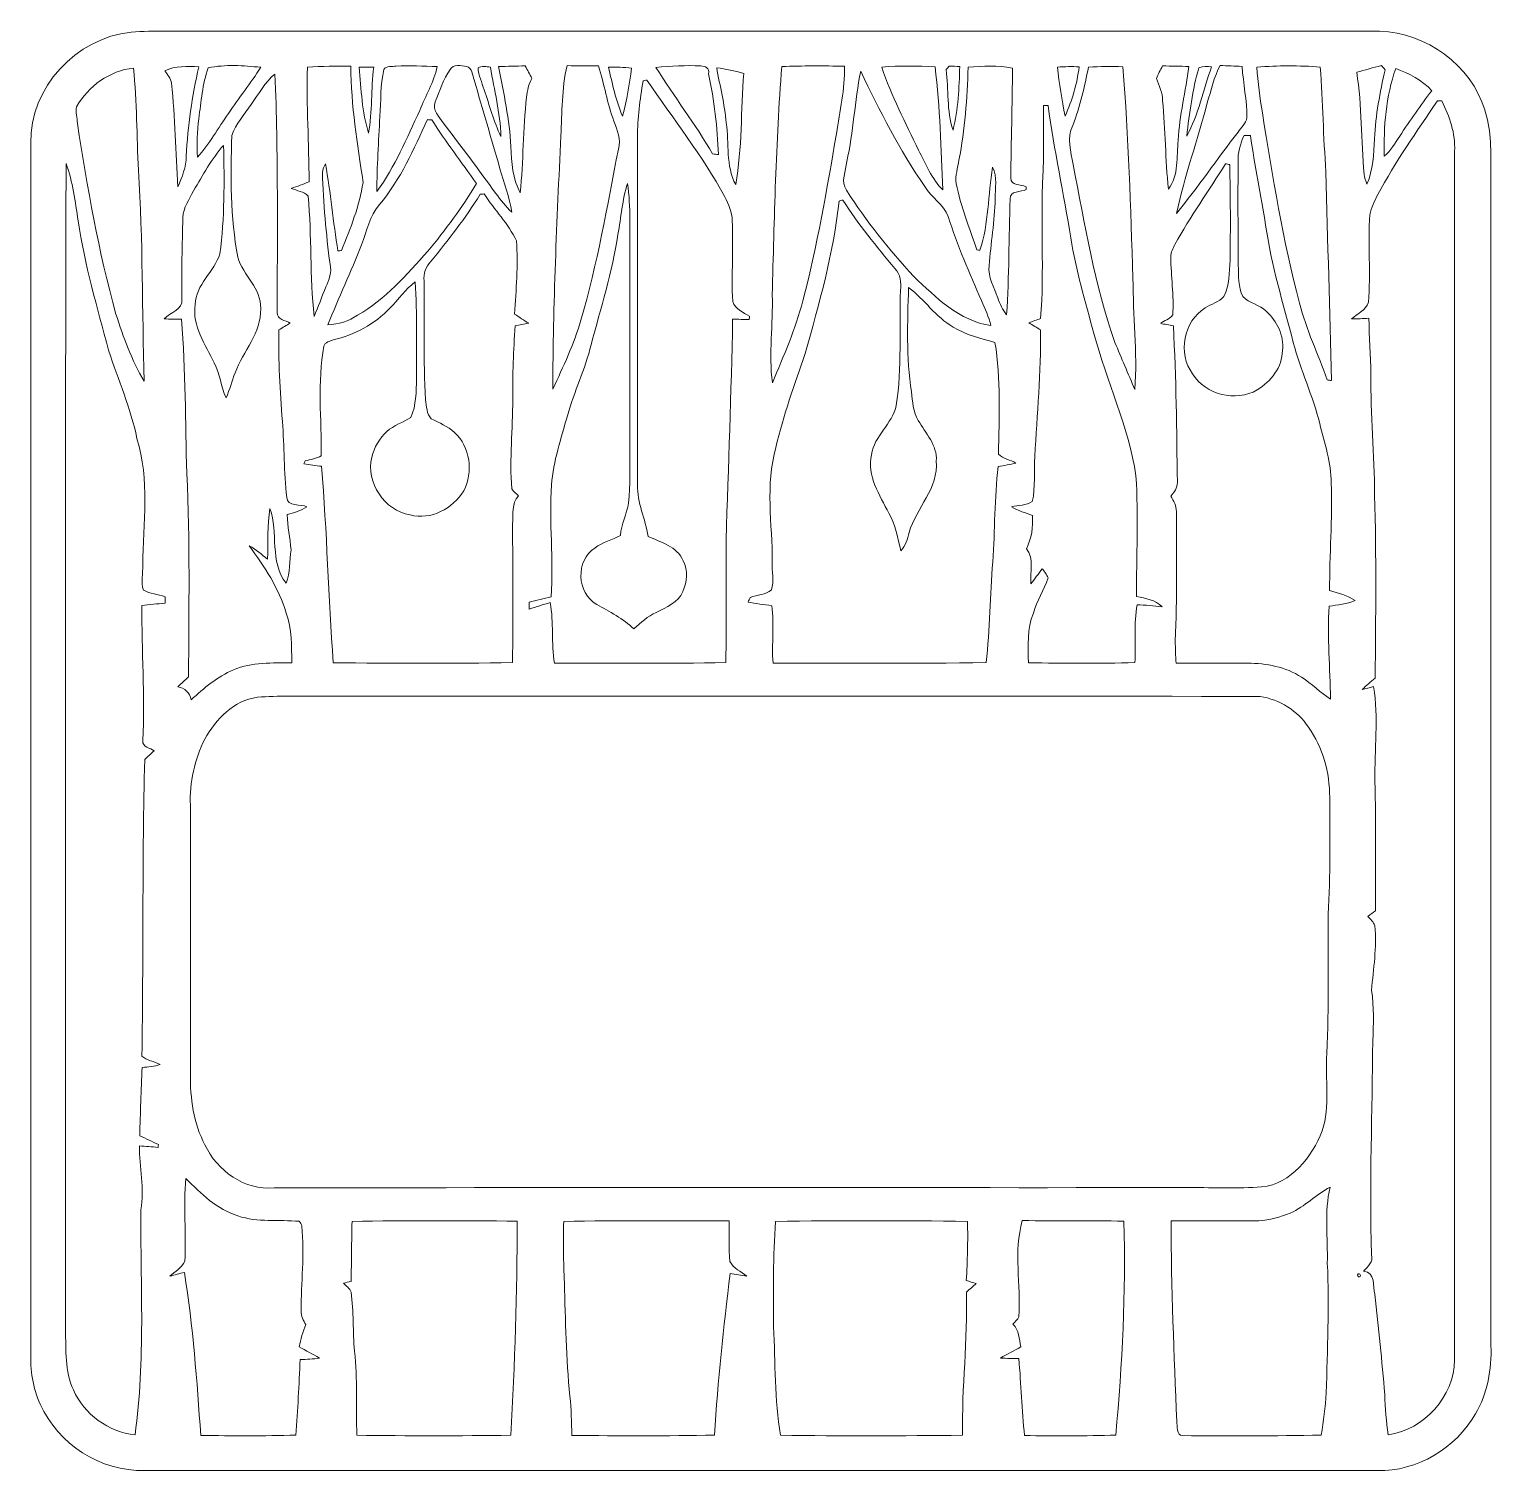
# Model space of a CAD drawing. Header units: centimetres. Extents: x -16.3 to 16.3, y -16.1 to 16.1.
import ezdxf

# ---------------------------------------------------------------- set-up
doc = ezdxf.new("R2010")
doc.units = ezdxf.units.CM
doc.header["$MEASUREMENT"] = 0
doc.layers.add('Layer 1', color=7, linetype='Continuous')

msp = doc.modelspace()

# ---------------------------------------------------------------- linework, layer by layer
at = {"layer": 'Layer 1', "color": 8, "lineweight": 9}
for points, knots in [([(-14.06122, 16.04637), (-13.53805, 16.09117), (-13.01241, 16.06401), (-12.48819, 16.0686), (-12.48819, 16.0686), (-3.78622, 16.06895), (4.91575, 16.06613), (13.61772, 16.07001), (13.61772, 16.07001), (14.663, 16.11199), (15.70687, 15.46711), (16.09704, 14.48921), (16.09704, 14.48921), (16.27026, 14.0747), (16.29919, 13.61961), (16.29883, 13.17582), (16.29883, 13.17582), (16.29848, 4.35602), (16.29742, -4.46342), (16.29919, -13.28322), (16.29919, -13.28322), (16.31647, -13.80921), (16.22475, -14.35072), (15.9524, -14.80722), (15.9524, -14.80722), (15.50896, -15.57028), (14.65277, -16.09909), (13.75919, -16.07122), (13.75919, -16.07122), (4.58661, -16.06911), (-4.58632, -16.06805), (-13.75889, -16.07193), (-13.75889, -16.07193), (-14.73891, -16.09592), (-15.69564, -15.48808), (-16.08617, -14.58814), (-16.08617, -14.58814), (-16.26185, -14.22831), (-16.31124, -13.82121), (-16.2996, -13.42433), (-16.2996, -13.42433), (-16.29607, -4.42814), (-16.29995, 4.56804), (-16.29783, 13.56458), (-16.29783, 13.56458), (-16.33346, 14.8053), (-15.27972, 15.92078), (-14.06122, 16.04637), (-14.06122, 16.04637), (-14.06122, 16.04637), (-14.06122, 16.04637), (-14.06122, 16.04637)], [0, 0, 0, 0, 0.07142857, 0.07142857, 0.07142857, 0.07142857, 0.14285714, 0.14285714, 0.14285714, 0.14285714, 0.21428571, 0.21428571, 0.21428571, 0.21428571, 0.28571429, 0.28571429, 0.28571429, 0.28571429, 0.35714286, 0.35714286, 0.35714286, 0.35714286, 0.42857143, 0.42857143, 0.42857143, 0.42857143, 0.5, 0.5, 0.5, 0.5, 0.57142857, 0.57142857, 0.57142857, 0.57142857, 0.64285714, 0.64285714, 0.64285714, 0.64285714, 0.71428571, 0.71428571, 0.71428571, 0.71428571, 0.78571429, 0.78571429, 0.78571429, 0.78571429, 0.85714286, 0.85714286, 0.85714286, 0.85714286, 1, 1, 1, 1]), ([(-15.27831, 14.38197), (-15.31041, 14.26167), (-15.26137, 14.13079), (-15.25855, 14.01014), (-15.25855, 14.01014), (-15.03348, 12.57927), (-14.78689, 11.14805), (-14.39777, 9.75141), (-14.39777, 9.75141), (-14.23514, 9.23494), (-14.04429, 8.72129), (-13.77053, 8.25245), (-13.77053, 8.25245), (-13.81322, 9.82267), (-13.79452, 11.395), (-13.89471, 12.96345), (-13.89471, 12.96345), (-13.9374, 13.72368), (-13.92611, 14.48674), (-14.0069, 15.24486), (-14.0069, 15.24486), (-14.5403, 15.18701), (-15.01372, 14.84128), (-15.27831, 14.38197), (-15.27831, 14.38197), (-15.27831, 14.38197), (-15.27831, 14.38197), (-15.27831, 14.38197)], [0, 0, 0, 0, 0.125, 0.125, 0.125, 0.125, 0.25, 0.25, 0.25, 0.25, 0.375, 0.375, 0.375, 0.375, 0.5, 0.5, 0.5, 0.5, 0.625, 0.625, 0.625, 0.625, 0.75, 0.75, 0.75, 0.75, 1, 1, 1, 1]), ([(-11.38223, 14.43347), (-11.52616, 14.20487), (-11.73254, 14.00344), (-11.80944, 13.73921), (-11.80944, 13.73921), (-11.84049, 12.83221), (-11.8426, 11.91534), (-11.67927, 11.01964), (-11.67927, 11.01964), (-11.55615, 10.61642), (-11.15186, 10.32714), (-11.16598, 9.87629), (-11.16598, 9.87629), (-11.15151, 9.32631), (-11.55756, 8.92661), (-11.73748, 8.44084), (-11.73748, 8.44084), (-11.81332, 8.25774), (-11.85636, 8.06231), (-11.93891, 7.88168), (-11.93891, 7.88168), (-12.05921, 8.13039), (-12.0712, 8.4172), (-12.20526, 8.65956), (-12.20526, 8.65956), (-12.39999, 9.07196), (-12.70479, 9.48012), (-12.62718, 9.96448), (-12.62718, 9.96448), (-12.62083, 10.40969), (-12.20314, 10.69579), (-12.0765, 11.09831), (-12.0765, 11.09831), (-11.97313, 11.90017), (-11.97454, 12.71333), (-11.99641, 13.51942), (-11.99641, 13.51942), (-12.26417, 13.21427), (-12.46032, 12.85409), (-12.66387, 12.50484), (-12.66387, 12.50484), (-12.76406, 12.3161), (-12.89247, 12.12666), (-12.90517, 11.90652), (-12.90517, 11.90652), (-12.91575, 11.29939), (-12.94292, 10.69156), (-12.92387, 10.08407), (-12.92387, 10.08407), (-12.90023, 9.85124), (-13.18739, 9.78915), (-13.32215, 9.64875), (-13.32215, 9.64875), (-13.19445, 9.63252), (-13.06533, 9.63252), (-12.93692, 9.63711), (-12.93692, 9.63711), (-12.83779, 8.49093), (-12.85014, 7.33911), (-12.81733, 6.18976), (-12.81733, 6.18976), (-12.7376, 4.6774), (-12.7757, 3.16258), (-12.77605, 1.64881), (-12.77605, 1.64881), (-12.85684, 1.57578), (-12.93763, 1.50276), (-13.01806, 1.42867), (-13.01806, 1.42867), (-12.86072, 1.40116), (-12.74783, 1.30238), (-12.71785, 1.13939), (-12.71785, 1.13939), (-12.43104, 1.39833), (-12.13259, 1.65621), (-11.77381, 1.80967), (-11.77381, 1.80967), (-11.36071, 1.9783), (-10.90633, 1.96348), (-10.46889, 1.96454), (-10.46889, 1.96454), (-10.48265, 2.33672), (-10.46218, 2.71913), (-10.59553, 3.07473), (-10.59553, 3.07473), (-10.76063, 3.62895), (-11.08237, 4.11261), (-11.42139, 4.57333), (-11.42139, 4.57333), (-11.26616, 4.50278), (-11.14375, 4.38142), (-11.01216, 4.27594), (-11.01216, 4.27594), (-10.99417, 4.65306), (-11.02698, 5.03582), (-10.95925, 5.40871), (-10.95925, 5.40871), (-10.7691, 4.86755), (-10.97371, 4.22161), (-10.59871, 3.74148), (-10.59871, 3.74148), (-10.50699, 3.97784), (-10.52533, 4.24137), (-10.48723, 4.48867), (-10.48723, 4.48867), (-10.5144, 4.75043), (-10.56661, 5.00972), (-10.57684, 5.27324), (-10.57684, 5.27324), (-10.42338, 5.3124), (-10.26886, 5.35932), (-10.13622, 5.44822), (-10.13622, 5.44822), (-10.2611, 5.51313), (-10.58142, 5.44046), (-10.58636, 5.65918), (-10.58636, 5.65918), (-10.65198, 6.22222), (-10.6361, 6.79125), (-10.68196, 7.35604), (-10.68196, 7.35604), (-10.737, 8.03549), (-10.77369, 8.71636), (-10.76028, 9.39827), (-10.76028, 9.39827), (-10.67597, 9.45049), (-10.5906, 9.50093), (-10.50558, 9.55209), (-10.50558, 9.55209), (-10.6107, 9.61488), (-10.81108, 9.62652), (-10.79591, 9.78668), (-10.79591, 9.78668), (-10.79909, 11.56186), (-10.77157, 13.33739), (-10.84848, 15.11116), (-10.84848, 15.11116), (-11.07531, 14.92877), (-11.20655, 14.65996), (-11.38223, 14.43347), (-11.38223, 14.43347), (-11.38223, 14.43347), (-11.38223, 14.43347), (-11.38223, 14.43347)], [0, 0, 0, 0, 0.02702703, 0.02702703, 0.02702703, 0.02702703, 0.05405405, 0.05405405, 0.05405405, 0.05405405, 0.08108108, 0.08108108, 0.08108108, 0.08108108, 0.10810811, 0.10810811, 0.10810811, 0.10810811, 0.13513514, 0.13513514, 0.13513514, 0.13513514, 0.16216216, 0.16216216, 0.16216216, 0.16216216, 0.18918919, 0.18918919, 0.18918919, 0.18918919, 0.21621622, 0.21621622, 0.21621622, 0.21621622, 0.24324324, 0.24324324, 0.24324324, 0.24324324, 0.27027027, 0.27027027, 0.27027027, 0.27027027, 0.2972973, 0.2972973, 0.2972973, 0.2972973, 0.32432432, 0.32432432, 0.32432432, 0.32432432, 0.35135135, 0.35135135, 0.35135135, 0.35135135, 0.37837838, 0.37837838, 0.37837838, 0.37837838, 0.40540541, 0.40540541, 0.40540541, 0.40540541, 0.43243243, 0.43243243, 0.43243243, 0.43243243, 0.45945946, 0.45945946, 0.45945946, 0.45945946, 0.48648649, 0.48648649, 0.48648649, 0.48648649, 0.51351351, 0.51351351, 0.51351351, 0.51351351, 0.54054054, 0.54054054, 0.54054054, 0.54054054, 0.56756757, 0.56756757, 0.56756757, 0.56756757, 0.59459459, 0.59459459, 0.59459459, 0.59459459, 0.62162162, 0.62162162, 0.62162162, 0.62162162, 0.64864865, 0.64864865, 0.64864865, 0.64864865, 0.67567568, 0.67567568, 0.67567568, 0.67567568, 0.7027027, 0.7027027, 0.7027027, 0.7027027, 0.72972973, 0.72972973, 0.72972973, 0.72972973, 0.75675676, 0.75675676, 0.75675676, 0.75675676, 0.78378378, 0.78378378, 0.78378378, 0.78378378, 0.81081081, 0.81081081, 0.81081081, 0.81081081, 0.83783784, 0.83783784, 0.83783784, 0.83783784, 0.86486486, 0.86486486, 0.86486486, 0.86486486, 0.89189189, 0.89189189, 0.89189189, 0.89189189, 0.91891892, 0.91891892, 0.91891892, 0.91891892, 0.94594595, 0.94594595, 0.94594595, 0.94594595, 1, 1, 1, 1]), ([(-13.3091, 15.1863), (-13.25054, 15.09846), (-13.16587, 15.01767), (-13.15952, 14.90584), (-13.15952, 14.90584), (-13.07627, 14.13749), (-13.06674, 13.36279), (-13.01453, 12.59197), (-13.01453, 12.59197), (-12.92634, 12.81246), (-12.82333, 13.03577), (-12.82862, 13.27883), (-12.82862, 13.27883), (-12.79405, 13.95122), (-12.69633, 14.61692), (-12.54781, 15.27308), (-12.54781, 15.27308), (-12.80392, 15.2879), (-13.07098, 15.29496), (-13.3091, 15.1863), (-13.3091, 15.1863), (-13.3091, 15.1863), (-13.3091, 15.1863), (-13.3091, 15.1863)], [0, 0, 0, 0, 0.14285714, 0.14285714, 0.14285714, 0.14285714, 0.28571429, 0.28571429, 0.28571429, 0.28571429, 0.42857143, 0.42857143, 0.42857143, 0.42857143, 0.57142857, 0.57142857, 0.57142857, 0.57142857, 0.71428571, 0.71428571, 0.71428571, 0.71428571, 1, 1, 1, 1]), ([(-12.33896, 15.24945), (-12.46631, 14.88503), (-12.49736, 14.4945), (-12.5471, 14.1135), (-12.5471, 14.1135), (-12.58979, 13.82881), (-12.5972, 13.5413), (-12.58026, 13.25414), (-12.58026, 13.25414), (-12.30615, 13.54729), (-12.11989, 13.90819), (-11.88423, 14.23062), (-11.88423, 14.23062), (-11.65563, 14.58234), (-11.38681, 14.90619), (-11.16386, 15.26179), (-11.16386, 15.26179), (-11.55227, 15.30272), (-11.95549, 15.33023), (-12.33896, 15.24945), (-12.33896, 15.24945), (-12.33896, 15.24945), (-12.33896, 15.24945), (-12.33896, 15.24945)], [0, 0, 0, 0, 0.14285714, 0.14285714, 0.14285714, 0.14285714, 0.28571429, 0.28571429, 0.28571429, 0.28571429, 0.42857143, 0.42857143, 0.42857143, 0.42857143, 0.57142857, 0.57142857, 0.57142857, 0.57142857, 0.71428571, 0.71428571, 0.71428571, 0.71428571, 1, 1, 1, 1]), ([(-10.12422, 15.26638), (-10.14821, 14.41301), (-10.08824, 13.56141), (-10.08436, 12.70839), (-10.08436, 12.70839), (-10.21524, 12.65159), (-10.35, 12.60538), (-10.48406, 12.5574), (-10.48406, 12.5574), (-10.35776, 12.50448), (-10.20466, 12.48931), (-10.10482, 12.38771), (-10.10482, 12.38771), (-10.02862, 11.49307), (-10.06813, 10.59243), (-9.975, 9.69884), (-9.975, 9.69884), (-9.88045, 9.91651), (-9.80461, 10.14122), (-9.70865, 10.35818), (-9.70865, 10.35818), (-9.63951, 10.51764), (-9.5746, 10.68803), (-9.61763, 10.86583), (-9.61763, 10.86583), (-9.70971, 11.54528), (-9.76615, 12.23037), (-9.78803, 12.91582), (-9.78803, 12.91582), (-9.7912, 12.98567), (-9.74922, 13.04564), (-9.72135, 13.10632), (-9.72135, 13.10632), (-9.60246, 12.46356), (-9.54708, 11.80845), (-9.44407, 11.16252), (-9.44407, 11.16252), (-9.4229, 11.16499), (-9.38057, 11.16993), (-9.3594, 11.17239), (-9.3594, 11.17239), (-9.1629, 11.66558), (-8.9597, 12.16582), (-8.88139, 12.69287), (-8.88139, 12.69287), (-9.00168, 13.55294), (-9.15408, 14.41195), (-9.15232, 15.28437), (-9.15232, 15.28437), (-9.47652, 15.29002), (-9.80073, 15.28719), (-10.12422, 15.26638), (-10.12422, 15.26638), (-10.12422, 15.26638), (-10.12422, 15.26638), (-10.12422, 15.26638)], [0, 0, 0, 0, 0.06666667, 0.06666667, 0.06666667, 0.06666667, 0.13333333, 0.13333333, 0.13333333, 0.13333333, 0.2, 0.2, 0.2, 0.2, 0.26666667, 0.26666667, 0.26666667, 0.26666667, 0.33333333, 0.33333333, 0.33333333, 0.33333333, 0.4, 0.4, 0.4, 0.4, 0.46666667, 0.46666667, 0.46666667, 0.46666667, 0.53333333, 0.53333333, 0.53333333, 0.53333333, 0.6, 0.6, 0.6, 0.6, 0.66666667, 0.66666667, 0.66666667, 0.66666667, 0.73333333, 0.73333333, 0.73333333, 0.73333333, 0.8, 0.8, 0.8, 0.8, 0.86666667, 0.86666667, 0.86666667, 0.86666667, 1, 1, 1, 1]), ([(-8.965, 15.26321), (-8.92725, 14.76791), (-8.90326, 14.26626), (-8.75827, 13.78789), (-8.75827, 13.78789), (-8.67078, 14.27366), (-8.70747, 14.77461), (-8.64326, 15.26426), (-8.64326, 15.26426), (-8.75051, 15.26709), (-8.85775, 15.26709), (-8.965, 15.26321), (-8.965, 15.26321), (-8.965, 15.26321), (-8.965, 15.26321), (-8.965, 15.26321)], [0, 0, 0, 0, 0.2, 0.2, 0.2, 0.2, 0.4, 0.4, 0.4, 0.4, 0.6, 0.6, 0.6, 0.6, 1, 1, 1, 1]), ([(-8.41607, 15.20994), (-8.49968, 14.86845), (-8.4771, 14.51285), (-8.5078, 14.16501), (-8.5078, 14.16501), (-8.52896, 13.6055), (-8.57765, 13.04635), (-8.5713, 12.48649), (-8.5713, 12.48649), (-8.16736, 13.04212), (-7.90384, 13.68064), (-7.61421, 14.29942), (-7.61421, 14.29942), (-7.4865, 14.62574), (-7.29918, 14.93159), (-7.2251, 15.27732), (-7.2251, 15.27732), (-7.53307, 15.29107), (-7.8414, 15.30377), (-8.14937, 15.28931), (-8.14937, 15.28931), (-8.22416, 15.27061), (-8.36951, 15.30413), (-8.41607, 15.20994), (-8.41607, 15.20994), (-8.41607, 15.20994), (-8.41607, 15.20994), (-8.41607, 15.20994)], [0, 0, 0, 0, 0.125, 0.125, 0.125, 0.125, 0.25, 0.25, 0.25, 0.25, 0.375, 0.375, 0.375, 0.375, 0.5, 0.5, 0.5, 0.5, 0.625, 0.625, 0.625, 0.625, 0.75, 0.75, 0.75, 0.75, 1, 1, 1, 1]), ([(-6.9397, 15.21346), (-7.08575, 14.99086), (-7.175, 14.7351), (-7.26884, 14.48745), (-7.26884, 14.48745), (-7.34575, 14.29977), (-7.18029, 14.16042), (-7.08998, 14.02284), (-7.08998, 14.02284), (-6.69134, 13.50214), (-6.30188, 12.97474), (-5.91594, 12.44416), (-5.91594, 12.44416), (-5.8034, 12.30093), (-5.69792, 12.14818), (-5.55787, 12.02894), (-5.55787, 12.02894), (-5.60726, 12.36126), (-5.74131, 12.67311), (-5.82527, 12.99696), (-5.82527, 12.99696), (-6.01119, 13.66054), (-6.2165, 14.31882), (-6.3996, 14.98345), (-6.3996, 14.98345), (-6.4377, 15.08082), (-6.44052, 15.25086), (-6.57175, 15.2812), (-6.57175, 15.2812), (-6.69346, 15.30166), (-6.86667, 15.34011), (-6.9397, 15.21346), (-6.9397, 15.21346), (-6.9397, 15.21346), (-6.9397, 15.21346), (-6.9397, 15.21346)], [0, 0, 0, 0, 0.1, 0.1, 0.1, 0.1, 0.2, 0.2, 0.2, 0.2, 0.3, 0.3, 0.3, 0.3, 0.4, 0.4, 0.4, 0.4, 0.5, 0.5, 0.5, 0.5, 0.6, 0.6, 0.6, 0.6, 0.7, 0.7, 0.7, 0.7, 0.8, 0.8, 0.8, 0.8, 1, 1, 1, 1]), ([(-6.31422, 15.25297), (-6.30717, 15.08047), (-6.22744, 14.92348), (-6.17664, 14.7612), (-6.17664, 14.7612), (-6.0574, 14.41231), (-5.96427, 14.05212), (-5.80446, 13.71839), (-5.80446, 13.71839), (-5.81822, 14.24262), (-5.95333, 14.75238), (-6.03906, 15.26744), (-6.03906, 15.26744), (-6.13007, 15.27097), (-6.23026, 15.30166), (-6.31422, 15.25297), (-6.31422, 15.25297), (-6.31422, 15.25297), (-6.31422, 15.25297), (-6.31422, 15.25297)], [0, 0, 0, 0, 0.16666667, 0.16666667, 0.16666667, 0.16666667, 0.33333333, 0.33333333, 0.33333333, 0.33333333, 0.5, 0.5, 0.5, 0.5, 0.66666667, 0.66666667, 0.66666667, 0.66666667, 1, 1, 1, 1]), ([(-5.8542, 15.27732), (-5.74202, 14.68606), (-5.61184, 14.09586), (-5.5808, 13.49297), (-5.5808, 13.49297), (-5.57198, 13.14019), (-5.54058, 12.77295), (-5.3716, 12.45651), (-5.3716, 12.45651), (-5.30351, 13.16735), (-5.30986, 13.88349), (-5.23084, 14.59363), (-5.23084, 14.59363), (-5.21073, 14.73792), (-5.19274, 14.88997), (-5.1116, 15.0152), (-5.1116, 15.0152), (-5.16135, 15.10798), (-5.21144, 15.20041), (-5.26048, 15.29319), (-5.26048, 15.29319), (-5.45874, 15.28931), (-5.65665, 15.28402), (-5.8542, 15.27732), (-5.8542, 15.27732), (-5.8542, 15.27732), (-5.8542, 15.27732), (-5.8542, 15.27732)], [0, 0, 0, 0, 0.125, 0.125, 0.125, 0.125, 0.25, 0.25, 0.25, 0.25, 0.375, 0.375, 0.375, 0.375, 0.5, 0.5, 0.5, 0.5, 0.625, 0.625, 0.625, 0.625, 0.75, 0.75, 0.75, 0.75, 1, 1, 1, 1]), ([(-4.32491, 15.29884), (-4.45226, 14.78625), (-4.43286, 14.25214), (-4.46673, 13.72862), (-4.46673, 13.72862), (-4.55175, 11.84655), (-4.64488, 9.96272), (-4.64276, 8.07818), (-4.64276, 8.07818), (-4.41346, 8.57983), (-4.16969, 9.07901), (-4.02046, 9.61206), (-4.02046, 9.61206), (-3.65251, 10.86548), (-3.42674, 12.15418), (-3.18226, 13.43546), (-3.18226, 13.43546), (-3.10783, 13.65066), (-3.2126, 13.85844), (-3.28033, 14.05671), (-3.28033, 14.05671), (-3.43168, 14.45817), (-3.49482, 14.88503), (-3.62641, 15.29249), (-3.62641, 15.29249), (-3.85924, 15.29319), (-4.09243, 15.29601), (-4.32491, 15.29884), (-4.32491, 15.29884), (-4.32491, 15.29884), (-4.32491, 15.29884), (-4.32491, 15.29884)], [0, 0, 0, 0, 0.11111111, 0.11111111, 0.11111111, 0.11111111, 0.22222222, 0.22222222, 0.22222222, 0.22222222, 0.33333333, 0.33333333, 0.33333333, 0.33333333, 0.44444444, 0.44444444, 0.44444444, 0.44444444, 0.55555556, 0.55555556, 0.55555556, 0.55555556, 0.66666667, 0.66666667, 0.66666667, 0.66666667, 0.77777778, 0.77777778, 0.77777778, 0.77777778, 1, 1, 1, 1]), ([(-3.39816, 15.26885), (-3.32267, 14.89632), (-3.23447, 14.52237), (-3.08948, 14.1703), (-3.08948, 14.1703), (-2.9907, 14.52202), (-2.93955, 14.88432), (-2.88699, 15.24521), (-2.88699, 15.24521), (-3.05703, 15.26109), (-3.22777, 15.26956), (-3.39816, 15.26885), (-3.39816, 15.26885), (-3.39816, 15.26885), (-3.39816, 15.26885), (-3.39816, 15.26885)], [0, 0, 0, 0, 0.2, 0.2, 0.2, 0.2, 0.4, 0.4, 0.4, 0.4, 0.6, 0.6, 0.6, 0.6, 1, 1, 1, 1]), ([(-2.34371, 15.25897), (-1.93378, 14.60739), (-1.46423, 13.99426), (-1.07724, 13.32751), (-1.07724, 13.32751), (-1.03455, 13.32257), (-0.99151, 13.31764), (-0.94847, 13.3127), (-0.94847, 13.3127), (-0.97105, 13.91806), (-1.03737, 14.52378), (-1.16966, 15.11539), (-1.16966, 15.11539), (-1.13227, 15.24839), (-1.24833, 15.28825), (-1.33829, 15.29425), (-1.33829, 15.29425), (-1.67414, 15.30836), (-2.00998, 15.28931), (-2.34371, 15.25897), (-2.34371, 15.25897), (-2.34371, 15.25897), (-2.34371, 15.25897), (-2.34371, 15.25897)], [0, 0, 0, 0, 0.14285714, 0.14285714, 0.14285714, 0.14285714, 0.28571429, 0.28571429, 0.28571429, 0.28571429, 0.42857143, 0.42857143, 0.42857143, 0.42857143, 0.57142857, 0.57142857, 0.57142857, 0.57142857, 0.71428571, 0.71428571, 0.71428571, 0.71428571, 1, 1, 1, 1]), ([(-0.98657, 15.25297), (-0.91425, 14.84305), (-0.81054, 14.43806), (-0.77279, 14.02249), (-0.77279, 14.02249), (-0.70047, 13.56246), (-0.79431, 13.06716), (-0.56006, 12.64207), (-0.56006, 12.64207), (-0.41684, 13.46157), (-0.44823, 14.29942), (-0.38403, 15.12703), (-0.38403, 15.12703), (-0.58158, 15.18277), (-0.78478, 15.21699), (-0.98657, 15.25297), (-0.98657, 15.25297), (-0.98657, 15.25297), (-0.98657, 15.25297), (-0.98657, 15.25297)], [0, 0, 0, 0, 0.16666667, 0.16666667, 0.16666667, 0.16666667, 0.33333333, 0.33333333, 0.33333333, 0.33333333, 0.5, 0.5, 0.5, 0.5, 0.66666667, 0.66666667, 0.66666667, 0.66666667, 1, 1, 1, 1]), ([(0.46758, 15.2812), (0.33458, 13.58363), (0.29824, 11.88007), (0.25274, 10.17827), (0.25274, 10.17827), (0.27955, 9.52386), (0.16877, 8.86699), (0.25732, 8.21576), (0.25732, 8.21576), (0.50991, 8.81654), (0.77167, 9.41662), (0.93783, 10.0488), (0.93783, 10.0488), (1.25498, 11.27788), (1.47511, 12.52918), (1.68642, 13.78013), (1.68642, 13.78013), (1.75769, 14.27966), (1.87904, 14.77637), (1.86458, 15.28402), (1.86458, 15.28402), (1.39891, 15.29813), (0.93289, 15.29496), (0.46758, 15.2812), (0.46758, 15.2812), (0.46758, 15.2812), (0.46758, 15.2812), (0.46758, 15.2812)], [0, 0, 0, 0, 0.125, 0.125, 0.125, 0.125, 0.25, 0.25, 0.25, 0.25, 0.375, 0.375, 0.375, 0.375, 0.5, 0.5, 0.5, 0.5, 0.625, 0.625, 0.625, 0.625, 0.75, 0.75, 0.75, 0.75, 1, 1, 1, 1]), ([(1.91855, 13.15501), (1.89844, 12.94687), (1.77285, 12.70698), (1.91291, 12.51542), (1.91291, 12.51542), (2.34894, 11.82786), (2.86364, 11.19144), (3.41398, 10.59172), (3.41398, 10.59172), (3.90328, 10.12464), (4.43527, 9.59512), (5.13518, 9.49352), (5.13518, 9.49352), (5.0865, 9.6872), (5.00571, 9.87029), (4.92422, 10.05197), (4.92422, 10.05197), (4.65999, 10.6711), (4.37918, 11.28458), (4.18268, 11.92946), (4.18268, 11.92946), (4.07226, 12.19616), (3.81332, 12.36231), (3.65881, 12.60079), (3.65881, 12.60079), (3.10177, 13.41112), (2.65021, 14.28883), (2.229, 15.17536), (2.229, 15.17536), (2.09388, 14.50826), (2.06495, 13.82176), (1.91855, 13.15501), (1.91855, 13.15501), (1.91855, 13.15501), (1.91855, 13.15501), (1.91855, 13.15501)], [0, 0, 0, 0, 0.1, 0.1, 0.1, 0.1, 0.2, 0.2, 0.2, 0.2, 0.3, 0.3, 0.3, 0.3, 0.4, 0.4, 0.4, 0.4, 0.5, 0.5, 0.5, 0.5, 0.6, 0.6, 0.6, 0.6, 0.7, 0.7, 0.7, 0.7, 0.8, 0.8, 0.8, 0.8, 1, 1, 1, 1]), ([(2.69678, 15.26603), (2.91691, 14.62574), (3.22912, 14.02284), (3.5191, 13.41253), (3.5191, 13.41253), (3.68103, 13.10632), (3.81085, 12.76871), (4.06379, 12.52247), (4.06379, 12.52247), (4.01052, 13.44005), (4.01052, 14.36186), (3.88776, 15.27414), (3.88776, 15.27414), (3.49088, 15.29778), (3.09295, 15.29778), (2.69678, 15.26603), (2.69678, 15.26603), (2.69678, 15.26603), (2.69678, 15.26603), (2.69678, 15.26603)], [0, 0, 0, 0, 0.16666667, 0.16666667, 0.16666667, 0.16666667, 0.33333333, 0.33333333, 0.33333333, 0.33333333, 0.5, 0.5, 0.5, 0.5, 0.66666667, 0.66666667, 0.66666667, 0.66666667, 1, 1, 1, 1]), ([(4.20632, 15.28966), (4.18303, 15.26356), (4.1601, 15.23781), (4.13717, 15.2117), (4.13717, 15.2117), (4.19573, 14.76332), (4.1414, 14.29166), (4.28992, 13.8595), (4.28992, 13.8595), (4.40105, 14.32341), (4.43033, 14.80424), (4.43809, 15.27979), (4.43809, 15.27979), (4.38024, 15.28226), (4.26417, 15.28719), (4.20632, 15.28966), (4.20632, 15.28966), (4.20632, 15.28966), (4.20632, 15.28966), (4.20632, 15.28966)], [0, 0, 0, 0, 0.16666667, 0.16666667, 0.16666667, 0.16666667, 0.33333333, 0.33333333, 0.33333333, 0.33333333, 0.5, 0.5, 0.5, 0.5, 0.66666667, 0.66666667, 0.66666667, 0.66666667, 1, 1, 1, 1]), ([(4.62647, 15.26215), (4.60495, 14.56823), (4.55733, 13.87326), (4.42151, 13.19134), (4.42151, 13.19134), (4.4014, 13.01813), (4.3312, 12.84421), (4.36119, 12.66817), (4.36119, 12.66817), (4.45644, 12.157), (4.65858, 11.6744), (4.82227, 11.18333), (4.82227, 11.18333), (4.83955, 11.18192), (4.87412, 11.1791), (4.89176, 11.17804), (4.89176, 11.17804), (5.09073, 11.77494), (5.06604, 12.41558), (5.17328, 13.03012), (5.17328, 13.03012), (5.28123, 12.81105), (5.23184, 12.56163), (5.22867, 12.32809), (5.22867, 12.32809), (5.22337, 11.8268), (5.13306, 11.33326), (5.0932, 10.83479), (5.0932, 10.83479), (5.06921, 10.57549), (5.20291, 10.34689), (5.2904, 10.11265), (5.2904, 10.11265), (5.3345, 9.97683), (5.39835, 9.84771), (5.48514, 9.73412), (5.48514, 9.73412), (5.54299, 10.59596), (5.53699, 11.45991), (5.56275, 12.32245), (5.56275, 12.32245), (5.55181, 12.50977), (5.81428, 12.47309), (5.92293, 12.53165), (5.92293, 12.53165), (5.92258, 12.54752), (5.92223, 12.57892), (5.92187, 12.59479), (5.92187, 12.59479), (5.80405, 12.64983), (5.57686, 12.61349), (5.57862, 12.78671), (5.57862, 12.78671), (5.58744, 13.6055), (5.61602, 14.42465), (5.6146, 15.24345), (5.6146, 15.24345), (5.29111, 15.3193), (4.9542, 15.28719), (4.62647, 15.26215), (4.62647, 15.26215), (4.62647, 15.26215), (4.62647, 15.26215), (4.62647, 15.26215)], [0, 0, 0, 0, 0.05882353, 0.05882353, 0.05882353, 0.05882353, 0.11764706, 0.11764706, 0.11764706, 0.11764706, 0.17647059, 0.17647059, 0.17647059, 0.17647059, 0.23529412, 0.23529412, 0.23529412, 0.23529412, 0.29411765, 0.29411765, 0.29411765, 0.29411765, 0.35294118, 0.35294118, 0.35294118, 0.35294118, 0.41176471, 0.41176471, 0.41176471, 0.41176471, 0.47058824, 0.47058824, 0.47058824, 0.47058824, 0.52941176, 0.52941176, 0.52941176, 0.52941176, 0.58823529, 0.58823529, 0.58823529, 0.58823529, 0.64705882, 0.64705882, 0.64705882, 0.64705882, 0.70588235, 0.70588235, 0.70588235, 0.70588235, 0.76470588, 0.76470588, 0.76470588, 0.76470588, 0.82352941, 0.82352941, 0.82352941, 0.82352941, 0.88235294, 0.88235294, 0.88235294, 0.88235294, 1, 1, 1, 1]), ([(6.62531, 15.26673), (6.65883, 14.89914), (6.71774, 14.53437), (6.79041, 14.17277), (6.79041, 14.17277), (6.94952, 14.52061), (7.05711, 14.89208), (7.10509, 15.27167), (7.10509, 15.27167), (6.94528, 15.28367), (6.78442, 15.27485), (6.62531, 15.26673), (6.62531, 15.26673), (6.62531, 15.26673), (6.62531, 15.26673), (6.62531, 15.26673)], [0, 0, 0, 0, 0.2, 0.2, 0.2, 0.2, 0.4, 0.4, 0.4, 0.4, 0.6, 0.6, 0.6, 0.6, 1, 1, 1, 1]), ([(7.31358, 15.26638), (7.22821, 14.8247), (7.12097, 14.38691), (6.96363, 13.96498), (6.96363, 13.96498), (6.82181, 13.68911), (6.92694, 13.37937), (6.96962, 13.09292), (6.96962, 13.09292), (7.22997, 11.75801), (7.45293, 10.40651), (7.90237, 9.11852), (7.90237, 9.11852), (8.05018, 8.76892), (8.19764, 8.41896), (8.34757, 8.07007), (8.34757, 8.07007), (8.41354, 8.89557), (8.30418, 9.72389), (8.30736, 10.55045), (8.30736, 10.55045), (8.25338, 12.12489), (8.21034, 13.70146), (8.08229, 15.27202), (8.08229, 15.27202), (7.82652, 15.29178), (7.56899, 15.27802), (7.31358, 15.26638), (7.31358, 15.26638), (7.31358, 15.26638), (7.31358, 15.26638), (7.31358, 15.26638)], [0, 0, 0, 0, 0.11111111, 0.11111111, 0.11111111, 0.11111111, 0.22222222, 0.22222222, 0.22222222, 0.22222222, 0.33333333, 0.33333333, 0.33333333, 0.33333333, 0.44444444, 0.44444444, 0.44444444, 0.44444444, 0.55555556, 0.55555556, 0.55555556, 0.55555556, 0.66666667, 0.66666667, 0.66666667, 0.66666667, 0.77777778, 0.77777778, 0.77777778, 0.77777778, 1, 1, 1, 1]), ([(8.96635, 15.29249), (8.92366, 15.19829), (8.86298, 15.11081), (8.83582, 15.01062), (8.83582, 15.01062), (8.8845, 14.84728), (8.9794, 14.69664), (8.96882, 14.51849), (8.96882, 14.51849), (9.03479, 13.86232), (9.02597, 13.20051), (9.09793, 12.54399), (9.09793, 12.54399), (9.33817, 12.85267), (9.27362, 13.26966), (9.31701, 13.63267), (9.31701, 13.63267), (9.34452, 14.189), (9.48387, 14.73016), (9.55619, 15.28084), (9.55619, 15.28084), (9.35934, 15.28578), (9.16249, 15.28966), (8.96635, 15.29249), (8.96635, 15.29249), (8.96635, 15.29249), (8.96635, 15.29249), (8.96635, 15.29249)], [0, 0, 0, 0, 0.125, 0.125, 0.125, 0.125, 0.25, 0.25, 0.25, 0.25, 0.375, 0.375, 0.375, 0.375, 0.5, 0.5, 0.5, 0.5, 0.625, 0.625, 0.625, 0.625, 0.75, 0.75, 0.75, 0.75, 1, 1, 1, 1]), ([(10.25469, 15.30095), (10.11111, 15.04201), (10.05255, 14.74709), (9.96435, 14.46734), (9.96435, 14.46734), (9.74493, 13.64184), (9.46588, 12.83257), (9.27609, 11.99931), (9.27609, 11.99931), (9.75904, 12.58527), (10.18625, 13.21427), (10.65227, 13.81364), (10.65227, 13.81364), (10.71612, 13.91912), (10.82513, 14.00661), (10.85194, 14.13185), (10.85194, 14.13185), (10.84947, 14.51779), (10.77257, 14.89843), (10.74117, 15.28261), (10.74117, 15.28261), (10.57889, 15.29002), (10.41556, 15.29496), (10.25469, 15.30095), (10.25469, 15.30095), (10.25469, 15.30095), (10.25469, 15.30095), (10.25469, 15.30095)], [0, 0, 0, 0, 0.125, 0.125, 0.125, 0.125, 0.25, 0.25, 0.25, 0.25, 0.375, 0.375, 0.375, 0.375, 0.5, 0.5, 0.5, 0.5, 0.625, 0.625, 0.625, 0.625, 0.75, 0.75, 0.75, 0.75, 1, 1, 1, 1]), ([(9.7795, 15.25297), (9.63063, 14.75626), (9.56819, 14.23662), (9.50574, 13.72298), (9.50574, 13.72298), (9.76962, 14.20875), (9.8751, 14.75909), (10.06278, 15.27591), (10.06278, 15.27591), (9.96788, 15.27732), (9.86981, 15.28649), (9.7795, 15.25297), (9.7795, 15.25297), (9.7795, 15.25297), (9.7795, 15.25297), (9.7795, 15.25297)], [0, 0, 0, 0, 0.2, 0.2, 0.2, 0.2, 0.4, 0.4, 0.4, 0.4, 0.6, 0.6, 0.6, 0.6, 1, 1, 1, 1]), ([(11.07172, 15.26426), (11.09501, 14.92383), (11.13664, 14.58446), (11.19696, 14.24826), (11.19696, 14.24826), (11.42062, 12.82234), (11.65875, 11.3957), (12.02352, 9.998), (12.02352, 9.998), (12.17415, 9.40568), (12.44262, 8.855), (12.64511, 8.28067), (12.64511, 8.28067), (12.66804, 8.27785), (12.7139, 8.27186), (12.73684, 8.26903), (12.73684, 8.26903), (12.70861, 9.82196), (12.64935, 11.37454), (12.6123, 12.92746), (12.6123, 12.92746), (12.56256, 13.70675), (12.5361, 14.48745), (12.48883, 15.26673), (12.48883, 15.26673), (12.01717, 15.30448), (11.54268, 15.30236), (11.07172, 15.26426), (11.07172, 15.26426), (11.07172, 15.26426), (11.07172, 15.26426), (11.07172, 15.26426)], [0, 0, 0, 0, 0.11111111, 0.11111111, 0.11111111, 0.11111111, 0.22222222, 0.22222222, 0.22222222, 0.22222222, 0.33333333, 0.33333333, 0.33333333, 0.33333333, 0.44444444, 0.44444444, 0.44444444, 0.44444444, 0.55555556, 0.55555556, 0.55555556, 0.55555556, 0.66666667, 0.66666667, 0.66666667, 0.66666667, 0.77777778, 0.77777778, 0.77777778, 0.77777778, 1, 1, 1, 1]), ([(13.30163, 15.15243), (13.42052, 14.39855), (13.40006, 13.63196), (13.46709, 12.87349), (13.46709, 12.87349), (13.47626, 12.79658), (13.50413, 12.72391), (13.53094, 12.65159), (13.53094, 12.65159), (13.6664, 12.97227), (13.68757, 13.32469), (13.69886, 13.66794), (13.69886, 13.66794), (13.72003, 14.189), (13.82374, 14.70123), (13.93487, 15.20923), (13.93487, 15.20923), (13.90665, 15.23992), (13.87913, 15.27026), (13.85197, 15.3006), (13.85197, 15.3006), (13.66711, 15.25686), (13.48472, 15.20147), (13.30163, 15.15243), (13.30163, 15.15243), (13.30163, 15.15243), (13.30163, 15.15243), (13.30163, 15.15243)], [0, 0, 0, 0, 0.125, 0.125, 0.125, 0.125, 0.25, 0.25, 0.25, 0.25, 0.375, 0.375, 0.375, 0.375, 0.5, 0.5, 0.5, 0.5, 0.625, 0.625, 0.625, 0.625, 0.75, 0.75, 0.75, 0.75, 1, 1, 1, 1]), ([(14.17229, 15.23675), (13.95286, 14.61268), (13.90171, 13.93429), (13.91723, 13.27671), (13.91723, 13.27671), (14.06257, 13.40195), (14.15782, 13.57093), (14.26507, 13.72792), (14.26507, 13.72792), (14.48873, 14.0747), (14.72685, 14.4116), (14.97697, 14.74004), (14.97697, 14.74004), (14.76495, 14.98134), (14.46545, 15.11927), (14.17229, 15.23675), (14.17229, 15.23675), (14.17229, 15.23675), (14.17229, 15.23675), (14.17229, 15.23675)], [0, 0, 0, 0, 0.16666667, 0.16666667, 0.16666667, 0.16666667, 0.33333333, 0.33333333, 0.33333333, 0.33333333, 0.5, 0.5, 0.5, 0.5, 0.66666667, 0.66666667, 0.66666667, 0.66666667, 1, 1, 1, 1]), ([(-2.63052, 14.95629), (-2.69366, 14.54177), (-2.75999, 14.12585), (-2.75152, 13.70499), (-2.75152, 13.70499), (-2.75046, 11.11736), (-2.75364, 8.52974), (-2.75081, 5.94246), (-2.75081, 5.94246), (-2.7681, 5.5403), (-2.57619, 5.17694), (-2.51657, 4.78712), (-2.51657, 4.78712), (-2.22835, 4.65447), (-1.87063, 4.56628), (-1.73658, 4.24313), (-1.73658, 4.24313), (-1.61699, 4.03323), (-1.65085, 3.77112), (-1.74116, 3.55663), (-1.74116, 3.55663), (-1.847, 3.3118), (-2.11017, 3.20209), (-2.33524, 3.09167), (-2.33524, 3.09167), (-2.52468, 3.00383), (-2.67991, 2.86095), (-2.83266, 2.72196), (-2.83266, 2.72196), (-3.07784, 2.94985), (-3.37523, 3.10648), (-3.66486, 3.26947), (-3.66486, 3.26947), (-4.11536, 3.51853), (-4.14252, 4.25513), (-3.70226, 4.52959), (-3.70226, 4.52959), (-3.53151, 4.65906), (-3.32126, 4.71374), (-3.13252, 4.81005), (-3.13252, 4.81005), (-3.12582, 5.06158), (-2.98929, 5.28348), (-2.95543, 5.53007), (-2.95543, 5.53007), (-2.90498, 5.93647), (-2.92967, 6.34675), (-2.9265, 6.75491), (-2.9265, 6.75491), (-2.92932, 8.46024), (-2.92897, 10.16521), (-2.92509, 11.87054), (-2.92509, 11.87054), (-2.92756, 12.13759), (-2.93708, 12.40535), (-2.97765, 12.66958), (-2.97765, 12.66958), (-3.0923, 12.30022), (-3.123, 11.91146), (-3.19073, 11.53223), (-3.19073, 11.53223), (-3.32196, 10.69544), (-3.57032, 9.88405), (-3.78939, 9.06737), (-3.78939, 9.06737), (-3.92168, 8.52409), (-4.16863, 8.01786), (-4.32032, 7.48057), (-4.32032, 7.48057), (-4.45932, 6.97152), (-4.63359, 6.46669), (-4.67698, 5.93752), (-4.67698, 5.93752), (-4.72602, 5.10462), (-4.62724, 4.26994), (-4.68227, 3.43704), (-4.68227, 3.43704), (-4.84667, 3.39647), (-5.01212, 3.35837), (-5.17546, 3.31568), (-5.17546, 3.31568), (-5.17475, 3.26523), (-5.17369, 3.21479), (-5.17193, 3.16363), (-5.17193, 3.16363), (-5.016, 3.21196), (-4.86078, 3.26418), (-4.70344, 3.30933), (-4.70344, 3.30933), (-4.62018, 2.86307), (-4.68227, 2.40234), (-4.60643, 1.95502), (-4.60643, 1.95502), (-3.33255, 1.9656), (-2.05831, 1.94232), (-0.78443, 1.96842), (-0.78443, 1.96842), (-0.76397, 2.88176), (-0.78302, 3.79546), (-0.77596, 4.7088), (-0.77596, 4.7088), (-0.72587, 6.35204), (-0.66131, 7.99492), (-0.63062, 9.63887), (-0.63062, 9.63887), (-0.50821, 9.63464), (-0.38615, 9.63146), (-0.26338, 9.62829), (-0.26338, 9.62829), (-0.2602, 9.64734), (-0.25421, 9.68473), (-0.25103, 9.70343), (-0.25103, 9.70343), (-0.3932, 9.78915), (-0.57841, 9.86535), (-0.62956, 10.03574), (-0.62956, 10.03574), (-0.66025, 10.63511), (-0.60981, 11.23554), (-0.64226, 11.83456), (-0.64226, 11.83456), (-0.63415, 12.02823), (-0.72375, 12.20215), (-0.80525, 12.37078), (-0.80525, 12.37078), (-1.30901, 13.28871), (-1.95989, 14.1135), (-2.54585, 14.97851), (-2.54585, 14.97851), (-2.56702, 14.97287), (-2.60935, 14.96158), (-2.63052, 14.95629), (-2.63052, 14.95629), (-2.63052, 14.95629), (-2.63052, 14.95629), (-2.63052, 14.95629)], [0, 0, 0, 0, 0.02857143, 0.02857143, 0.02857143, 0.02857143, 0.05714286, 0.05714286, 0.05714286, 0.05714286, 0.08571429, 0.08571429, 0.08571429, 0.08571429, 0.11428571, 0.11428571, 0.11428571, 0.11428571, 0.14285714, 0.14285714, 0.14285714, 0.14285714, 0.17142857, 0.17142857, 0.17142857, 0.17142857, 0.2, 0.2, 0.2, 0.2, 0.22857143, 0.22857143, 0.22857143, 0.22857143, 0.25714286, 0.25714286, 0.25714286, 0.25714286, 0.28571429, 0.28571429, 0.28571429, 0.28571429, 0.31428571, 0.31428571, 0.31428571, 0.31428571, 0.34285714, 0.34285714, 0.34285714, 0.34285714, 0.37142857, 0.37142857, 0.37142857, 0.37142857, 0.4, 0.4, 0.4, 0.4, 0.42857143, 0.42857143, 0.42857143, 0.42857143, 0.45714286, 0.45714286, 0.45714286, 0.45714286, 0.48571429, 0.48571429, 0.48571429, 0.48571429, 0.51428571, 0.51428571, 0.51428571, 0.51428571, 0.54285714, 0.54285714, 0.54285714, 0.54285714, 0.57142857, 0.57142857, 0.57142857, 0.57142857, 0.6, 0.6, 0.6, 0.6, 0.62857143, 0.62857143, 0.62857143, 0.62857143, 0.65714286, 0.65714286, 0.65714286, 0.65714286, 0.68571429, 0.68571429, 0.68571429, 0.68571429, 0.71428571, 0.71428571, 0.71428571, 0.71428571, 0.74285714, 0.74285714, 0.74285714, 0.74285714, 0.77142857, 0.77142857, 0.77142857, 0.77142857, 0.8, 0.8, 0.8, 0.8, 0.82857143, 0.82857143, 0.82857143, 0.82857143, 0.85714286, 0.85714286, 0.85714286, 0.85714286, 0.88571429, 0.88571429, 0.88571429, 0.88571429, 0.91428571, 0.91428571, 0.91428571, 0.91428571, 0.94285714, 0.94285714, 0.94285714, 0.94285714, 1, 1, 1, 1]), ([(6.31099, 14.40878), (6.30499, 13.88702), (6.32616, 13.36491), (6.29688, 12.8435), (6.29688, 12.8435), (6.24184, 11.78094), (6.32863, 10.71449), (6.24502, 9.65333), (6.24502, 9.65333), (6.15753, 9.62123), (6.0711, 9.58983), (5.98537, 9.55667), (5.98537, 9.55667), (6.07075, 9.50164), (6.15788, 9.44978), (6.24502, 9.39722), (6.24502, 9.39722), (6.24784, 8.45424), (6.17129, 7.51444), (6.11555, 6.57394), (6.11555, 6.57394), (6.08839, 6.23986), (6.13707, 5.89378), (6.0591, 5.56534), (6.0591, 5.56534), (5.92117, 5.47997), (5.74725, 5.48385), (5.59485, 5.44716), (5.59485, 5.44716), (5.74055, 5.35897), (5.90424, 5.31205), (6.06334, 5.25455), (6.06334, 5.25455), (6.08168, 5.0009), (6.04288, 4.74055), (5.92787, 4.51266), (5.92787, 4.51266), (6.10955, 4.29287), (6.00231, 3.98843), (6.02771, 3.72949), (6.02771, 3.72949), (6.11625, 3.83814), (6.19598, 3.9535), (6.28206, 4.06428), (6.28206, 4.06428), (6.32969, 4.00007), (6.38472, 3.93798), (6.41082, 3.86072), (6.41082, 3.86072), (6.31522, 3.59402), (6.16811, 3.34672), (6.08274, 3.07509), (6.08274, 3.07509), (5.94128, 2.72372), (5.96774, 2.33637), (5.97162, 1.96666), (5.97162, 1.96666), (6.76466, 1.95114), (7.55806, 1.94937), (8.3511, 1.96842), (8.3511, 1.96842), (8.37862, 2.39811), (8.32182, 2.83696), (8.39732, 3.26171), (8.39732, 3.26171), (8.58429, 3.25747), (8.77055, 3.22572), (8.95788, 3.21796), (8.95788, 3.21796), (8.80548, 3.36683), (8.59029, 3.40811), (8.38885, 3.44515), (8.38885, 3.44515), (8.37897, 4.34297), (8.43154, 5.24255), (8.37403, 6.13967), (8.37403, 6.13967), (8.20717, 7.23927), (7.72316, 8.25139), (7.43317, 9.31819), (7.43317, 9.31819), (7.24479, 10.02481), (7.03312, 10.72789), (6.91918, 11.45144), (6.91918, 11.45144), (6.76113, 12.43887), (6.54382, 13.41606), (6.41259, 14.40807), (6.41259, 14.40807), (6.38719, 14.40807), (6.33639, 14.40842), (6.31099, 14.40878), (6.31099, 14.40878), (6.31099, 14.40878), (6.31099, 14.40878), (6.31099, 14.40878)], [0, 0, 0, 0, 0.04, 0.04, 0.04, 0.04, 0.08, 0.08, 0.08, 0.08, 0.12, 0.12, 0.12, 0.12, 0.16, 0.16, 0.16, 0.16, 0.2, 0.2, 0.2, 0.2, 0.24, 0.24, 0.24, 0.24, 0.28, 0.28, 0.28, 0.28, 0.32, 0.32, 0.32, 0.32, 0.36, 0.36, 0.36, 0.36, 0.4, 0.4, 0.4, 0.4, 0.44, 0.44, 0.44, 0.44, 0.48, 0.48, 0.48, 0.48, 0.52, 0.52, 0.52, 0.52, 0.56, 0.56, 0.56, 0.56, 0.6, 0.6, 0.6, 0.6, 0.64, 0.64, 0.64, 0.64, 0.68, 0.68, 0.68, 0.68, 0.72, 0.72, 0.72, 0.72, 0.76, 0.76, 0.76, 0.76, 0.8, 0.8, 0.8, 0.8, 0.84, 0.84, 0.84, 0.84, 0.88, 0.88, 0.88, 0.88, 0.92, 0.92, 0.92, 0.92, 1, 1, 1, 1]), ([(15.10468, 14.51108), (14.63795, 13.82987), (14.16523, 13.14936), (13.77259, 12.42123), (13.77259, 12.42123), (13.70239, 12.27659), (13.62795, 12.12983), (13.59479, 11.97144), (13.59479, 11.97144), (13.54681, 11.32021), (13.62054, 10.66545), (13.56339, 10.01458), (13.56339, 10.01458), (13.51577, 9.8336), (13.30869, 9.7634), (13.18839, 9.64346), (13.18839, 9.64346), (13.31504, 9.64557), (13.4431, 9.64875), (13.5701, 9.66074), (13.5701, 9.66074), (13.58456, 9.24482), (13.61525, 8.82924), (13.6156, 8.41297), (13.6156, 8.41297), (13.61525, 7.51127), (13.69145, 6.61204), (13.70204, 5.71034), (13.70204, 5.71034), (13.73802, 4.34826), (13.72673, 2.98548), (13.71368, 1.62305), (13.71368, 1.62305), (13.61314, 1.54191), (13.51577, 1.45689), (13.42264, 1.36764), (13.42264, 1.36764), (13.50765, 1.38775), (13.59197, 1.41068), (13.67664, 1.43291), (13.67664, 1.43291), (13.79058, 0.73864), (13.69815, 0.02638), (13.70944, -0.67388), (13.70944, -0.67388), (13.7299, -1.64085), (13.72532, -2.60781), (13.72003, -3.57477), (13.72003, -3.57477), (13.66394, -3.6157), (13.60784, -3.65591), (13.5521, -3.69684), (13.5521, -3.69684), (13.60608, -3.76281), (13.68157, -3.81996), (13.70521, -3.90568), (13.70521, -3.90568), (13.75389, -4.38687), (13.67417, -4.86947), (13.6336, -5.34819), (13.6336, -5.34819), (13.68792, -5.72072), (13.67734, -6.09819), (13.66041, -6.4739), (13.66041, -6.4739), (13.65018, -8.06669), (13.5828, -9.65913), (13.63254, -11.25192), (13.63254, -11.25192), (13.67981, -11.41385), (13.55281, -11.5218), (13.45368, -11.61952), (13.45368, -11.61952), (13.7299, -11.64245), (13.65759, -11.95501), (13.70874, -12.13704), (13.70874, -12.13704), (13.77647, -12.88388), (13.87207, -13.62824), (13.92746, -14.37612), (13.92746, -14.37612), (13.94192, -14.67634), (13.95956, -14.97761), (14.00437, -15.27536), (14.00437, -15.27536), (14.80623, -15.154), (15.48109, -14.42128), (15.48603, -13.60142), (15.48603, -13.60142), (15.4885, -4.60489), (15.48674, 4.39165), (15.48674, 13.38819), (15.48674, 13.38819), (15.51108, 13.78648), (15.36926, 14.16254), (15.20346, 14.51673), (15.20346, 14.51673), (15.17876, 14.51532), (15.12937, 14.51249), (15.10468, 14.51108), (15.10468, 14.51108), (15.10468, 14.51108), (15.10468, 14.51108), (15.10468, 14.51108)], [0, 0, 0, 0, 0.03703704, 0.03703704, 0.03703704, 0.03703704, 0.07407407, 0.07407407, 0.07407407, 0.07407407, 0.11111111, 0.11111111, 0.11111111, 0.11111111, 0.14814815, 0.14814815, 0.14814815, 0.14814815, 0.18518519, 0.18518519, 0.18518519, 0.18518519, 0.22222222, 0.22222222, 0.22222222, 0.22222222, 0.25925926, 0.25925926, 0.25925926, 0.25925926, 0.2962963, 0.2962963, 0.2962963, 0.2962963, 0.33333333, 0.33333333, 0.33333333, 0.33333333, 0.37037037, 0.37037037, 0.37037037, 0.37037037, 0.40740741, 0.40740741, 0.40740741, 0.40740741, 0.44444444, 0.44444444, 0.44444444, 0.44444444, 0.48148148, 0.48148148, 0.48148148, 0.48148148, 0.51851852, 0.51851852, 0.51851852, 0.51851852, 0.55555556, 0.55555556, 0.55555556, 0.55555556, 0.59259259, 0.59259259, 0.59259259, 0.59259259, 0.62962963, 0.62962963, 0.62962963, 0.62962963, 0.66666667, 0.66666667, 0.66666667, 0.66666667, 0.7037037, 0.7037037, 0.7037037, 0.7037037, 0.74074074, 0.74074074, 0.74074074, 0.74074074, 0.77777778, 0.77777778, 0.77777778, 0.77777778, 0.81481481, 0.81481481, 0.81481481, 0.81481481, 0.85185185, 0.85185185, 0.85185185, 0.85185185, 0.88888889, 0.88888889, 0.88888889, 0.88888889, 0.92592593, 0.92592593, 0.92592593, 0.92592593, 1, 1, 1, 1]), ([(-7.44241, 14.09304), (-7.75356, 13.43758), (-8.03966, 12.75637), (-8.51485, 12.19898), (-8.51485, 12.19898), (-8.73604, 11.94498), (-8.7939, 11.60208), (-8.91666, 11.29798), (-8.91666, 11.29798), (-9.14879, 10.69509), (-9.42713, 10.11124), (-9.66843, 9.51257), (-9.66843, 9.51257), (-9.43101, 9.51963), (-9.20136, 9.59724), (-9.00274, 9.72495), (-9.00274, 9.72495), (-8.38538, 10.0869), (-7.90208, 10.62418), (-7.43535, 11.15652), (-7.43535, 11.15652), (-7.04024, 11.63524), (-6.66383, 12.13266), (-6.35126, 12.66994), (-6.35126, 12.66994), (-6.68358, 13.1416), (-7.03636, 13.59951), (-7.34292, 14.08881), (-7.34292, 14.08881), (-7.36762, 14.08987), (-7.41736, 14.09198), (-7.44241, 14.09304), (-7.44241, 14.09304), (-7.44241, 14.09304), (-7.44241, 14.09304), (-7.44241, 14.09304)], [0, 0, 0, 0, 0.1, 0.1, 0.1, 0.1, 0.2, 0.2, 0.2, 0.2, 0.3, 0.3, 0.3, 0.3, 0.4, 0.4, 0.4, 0.4, 0.5, 0.5, 0.5, 0.5, 0.6, 0.6, 0.6, 0.6, 0.7, 0.7, 0.7, 0.7, 0.8, 0.8, 0.8, 0.8, 1, 1, 1, 1]), ([(10.78597, 13.74167), (10.70025, 13.55294), (10.64416, 13.35115), (10.65404, 13.1416), (10.65404, 13.1416), (10.64839, 12.37678), (10.65262, 11.61125), (10.65474, 10.84643), (10.65474, 10.84643), (10.67097, 10.61289), (10.64874, 10.35818), (10.75952, 10.14299), (10.75952, 10.14299), (10.90415, 9.992), (11.13346, 9.96484), (11.28304, 9.81773), (11.28304, 9.81773), (11.51446, 9.59336), (11.6905, 9.27445), (11.64252, 8.94143), (11.64252, 8.94143), (11.64534, 8.56713), (11.3857, 8.24399), (11.07913, 8.05807), (11.07913, 8.05807), (10.60041, 7.78114), (9.92837, 7.94765), (9.63768, 8.4172), (9.63768, 8.4172), (9.30254, 8.8677), (9.43625, 9.59336), (9.91744, 9.88793), (9.91744, 9.88793), (10.05008, 9.98283), (10.22859, 10.01352), (10.33477, 10.14369), (10.33477, 10.14369), (10.46036, 10.39205), (10.46071, 10.68133), (10.47447, 10.95226), (10.47447, 10.95226), (10.48611, 11.66417), (10.48153, 12.37678), (10.46636, 13.08868), (10.46636, 13.08868), (10.44272, 13.09397), (10.39615, 13.10456), (10.37252, 13.10985), (10.37252, 13.10985), (9.99822, 12.50731), (9.58653, 11.92699), (9.24257, 11.30574), (9.24257, 11.30574), (9.20024, 11.21861), (9.14697, 11.13006), (9.14944, 11.02987), (9.14944, 11.02987), (9.1572, 10.59701), (9.2214, 10.16521), (9.19636, 9.73165), (9.19636, 9.73165), (9.12333, 9.64416), (9.01397, 9.60147), (8.91802, 9.54503), (8.91802, 9.54503), (9.01644, 9.52351), (9.10569, 9.50905), (9.20906, 9.48964), (9.20906, 9.48964), (9.27009, 8.32512), (9.28314, 7.15814), (9.2976, 5.99221), (9.2976, 5.99221), (9.30325, 5.87261), (9.22352, 5.77525), (9.15544, 5.68564), (9.15544, 5.68564), (9.2147, 5.58051), (9.27785, 5.47009), (9.2775, 5.34556), (9.2775, 5.34556), (9.28032, 4.38036), (9.29372, 3.41411), (9.2521, 2.44961), (9.2521, 2.44961), (9.25104, 2.28592), (9.2595, 2.12153), (9.26832, 1.95749), (9.26832, 1.95749), (9.80102, 1.95396), (10.33371, 1.96595), (10.86676, 1.95643), (10.86676, 1.95643), (11.28233, 1.95255), (11.7159, 1.8767), (12.06797, 1.64281), (12.06797, 1.64281), (12.30398, 1.50593), (12.48495, 1.29426), (12.71884, 1.15421), (12.71884, 1.15421), (12.70755, 1.8446), (12.63806, 2.53463), (12.68604, 3.22572), (12.68604, 3.22572), (12.879, 3.26241), (13.08044, 3.27758), (13.26459, 3.35343), (13.26459, 3.35343), (13.09879, 3.47937), (12.891, 3.51535), (12.69732, 3.57603), (12.69732, 3.57603), (12.69168, 4.37754), (12.76329, 5.17799), (12.73401, 5.97986), (12.73401, 5.97986), (12.72837, 6.43424), (12.58479, 6.86992), (12.47613, 7.30701), (12.47613, 7.30701), (12.32655, 7.92472), (12.04751, 8.50081), (11.88664, 9.11499), (11.88664, 9.11499), (11.65734, 9.98459), (11.3991, 10.84925), (11.26681, 11.74072), (11.26681, 11.74072), (11.16627, 12.40888), (11.02551, 13.06999), (10.9292, 13.7385), (10.9292, 13.7385), (10.88122, 13.73956), (10.83325, 13.74062), (10.78597, 13.74167), (10.78597, 13.74167), (10.78597, 13.74167), (10.78597, 13.74167), (10.78597, 13.74167)], [0, 0, 0, 0, 0.02777778, 0.02777778, 0.02777778, 0.02777778, 0.05555556, 0.05555556, 0.05555556, 0.05555556, 0.08333333, 0.08333333, 0.08333333, 0.08333333, 0.11111111, 0.11111111, 0.11111111, 0.11111111, 0.13888889, 0.13888889, 0.13888889, 0.13888889, 0.16666667, 0.16666667, 0.16666667, 0.16666667, 0.19444444, 0.19444444, 0.19444444, 0.19444444, 0.22222222, 0.22222222, 0.22222222, 0.22222222, 0.25, 0.25, 0.25, 0.25, 0.27777778, 0.27777778, 0.27777778, 0.27777778, 0.30555556, 0.30555556, 0.30555556, 0.30555556, 0.33333333, 0.33333333, 0.33333333, 0.33333333, 0.36111111, 0.36111111, 0.36111111, 0.36111111, 0.38888889, 0.38888889, 0.38888889, 0.38888889, 0.41666667, 0.41666667, 0.41666667, 0.41666667, 0.44444444, 0.44444444, 0.44444444, 0.44444444, 0.47222222, 0.47222222, 0.47222222, 0.47222222, 0.5, 0.5, 0.5, 0.5, 0.52777778, 0.52777778, 0.52777778, 0.52777778, 0.55555556, 0.55555556, 0.55555556, 0.55555556, 0.58333333, 0.58333333, 0.58333333, 0.58333333, 0.61111111, 0.61111111, 0.61111111, 0.61111111, 0.63888889, 0.63888889, 0.63888889, 0.63888889, 0.66666667, 0.66666667, 0.66666667, 0.66666667, 0.69444444, 0.69444444, 0.69444444, 0.69444444, 0.72222222, 0.72222222, 0.72222222, 0.72222222, 0.75, 0.75, 0.75, 0.75, 0.77777778, 0.77777778, 0.77777778, 0.77777778, 0.80555556, 0.80555556, 0.80555556, 0.80555556, 0.83333333, 0.83333333, 0.83333333, 0.83333333, 0.86111111, 0.86111111, 0.86111111, 0.86111111, 0.88888889, 0.88888889, 0.88888889, 0.88888889, 0.91666667, 0.91666667, 0.91666667, 0.91666667, 0.94444444, 0.94444444, 0.94444444, 0.94444444, 1, 1, 1, 1]), ([(-15.51185, 13.11655), (-15.53725, 4.43469), (-15.5122, -4.24787), (-15.52419, -12.93009), (-15.52419, -12.93009), (-15.50973, -13.37635), (-15.54465, -13.85613), (-15.3471, -14.27135), (-15.3471, -14.27135), (-15.11038, -14.81851), (-14.56076, -15.20798), (-13.97162, -15.27571), (-13.97162, -15.27571), (-13.74266, -13.60989), (-13.8485, -11.92432), (-13.84426, -10.25004), (-13.84426, -10.25004), (-13.75078, -9.77484), (-13.88766, -9.30071), (-13.87108, -8.82376), (-13.87108, -8.82376), (-13.73279, -8.82975), (-13.5952, -8.84386), (-13.45727, -8.85621), (-13.45727, -8.85621), (-13.4548, -8.83928), (-13.44951, -8.80506), (-13.44704, -8.78813), (-13.44704, -8.78813), (-13.59097, -8.73203), (-13.72926, -8.66289), (-13.8672, -8.59445), (-13.8672, -8.59445), (-13.8552, -8.08645), (-13.83156, -7.5788), (-13.81393, -7.07116), (-13.81393, -7.07116), (-13.67811, -7.06339), (-13.54123, -7.0514), (-13.41282, -7.00483), (-13.41282, -7.00483), (-13.54052, -6.92969), (-13.71056, -6.91911), (-13.81851, -6.81574), (-13.81851, -6.81574), (-13.78323, -4.61159), (-13.81216, -2.40144), (-13.75642, -0.19552), (-13.75642, -0.19552), (-13.68728, -0.12849), (-13.61566, -0.06393), (-13.54511, 0.00169), (-13.54511, 0.00169), (-13.62448, 0.06131), (-13.82345, 0.08036), (-13.79452, 0.22641), (-13.79452, 0.22641), (-13.75536, 1.23323), (-13.8238, 2.23936), (-13.81957, 3.24618), (-13.81957, 3.24618), (-13.64671, 3.26418), (-13.4735, 3.27934), (-13.30028, 3.29839), (-13.30028, 3.29839), (-13.30028, 3.34567), (-13.29993, 3.39259), (-13.29958, 3.43951), (-13.29958, 3.43951), (-13.4615, 3.48819), (-13.63648, 3.50794), (-13.78606, 3.58803), (-13.78606, 3.58803), (-13.84074, 3.76794), (-13.79135, 3.96091), (-13.80052, 4.14436), (-13.80052, 4.14436), (-13.78288, 5.08521), (-13.64424, 6.05465), (-13.92893, 6.97011), (-13.92893, 6.97011), (-14.06651, 7.65097), (-14.34838, 8.28738), (-14.56181, 8.94496), (-14.56181, 8.94496), (-14.81617, 9.90063), (-15.09698, 10.85278), (-15.24091, 11.8335), (-15.24091, 11.8335), (-15.31041, 12.26495), (-15.36121, 12.70345), (-15.51185, 13.11655), (-15.51185, 13.11655), (-15.51185, 13.11655), (-15.51185, 13.11655), (-15.51185, 13.11655)], [0, 0, 0, 0, 0.04, 0.04, 0.04, 0.04, 0.08, 0.08, 0.08, 0.08, 0.12, 0.12, 0.12, 0.12, 0.16, 0.16, 0.16, 0.16, 0.2, 0.2, 0.2, 0.2, 0.24, 0.24, 0.24, 0.24, 0.28, 0.28, 0.28, 0.28, 0.32, 0.32, 0.32, 0.32, 0.36, 0.36, 0.36, 0.36, 0.4, 0.4, 0.4, 0.4, 0.44, 0.44, 0.44, 0.44, 0.48, 0.48, 0.48, 0.48, 0.52, 0.52, 0.52, 0.52, 0.56, 0.56, 0.56, 0.56, 0.6, 0.6, 0.6, 0.6, 0.64, 0.64, 0.64, 0.64, 0.68, 0.68, 0.68, 0.68, 0.72, 0.72, 0.72, 0.72, 0.76, 0.76, 0.76, 0.76, 0.8, 0.8, 0.8, 0.8, 0.84, 0.84, 0.84, 0.84, 0.88, 0.88, 0.88, 0.88, 0.92, 0.92, 0.92, 0.92, 1, 1, 1, 1]), ([(-6.26836, 12.42793), (-6.5908, 11.89171), (-6.98415, 11.40523), (-7.37361, 10.91769), (-7.37361, 10.91769), (-7.48262, 10.80621), (-7.54365, 10.65416), (-7.51543, 10.49577), (-7.51543, 10.49577), (-7.50661, 9.60994), (-7.54401, 8.72235), (-7.48403, 7.83794), (-7.48403, 7.83794), (-7.46146, 7.69401), (-7.46745, 7.52079), (-7.35739, 7.41178), (-7.35739, 7.41178), (-7.17853, 7.32465), (-6.99332, 7.24351), (-6.84339, 7.10839), (-6.84339, 7.10839), (-6.48109, 6.79266), (-6.42041, 6.22222), (-6.63419, 5.80453), (-6.63419, 5.80453), (-6.87831, 5.40871), (-7.36444, 5.14307), (-7.83328, 5.26866), (-7.83328, 5.26866), (-8.40231, 5.3625), (-8.8193, 5.99079), (-8.68701, 6.55418), (-8.68701, 6.55418), (-8.63656, 6.77467), (-8.5145, 6.97751), (-8.34975, 7.13132), (-8.34975, 7.13132), (-8.1903, 7.26644), (-7.99027, 7.33629), (-7.81565, 7.446), (-7.81565, 7.446), (-7.689, 7.71094), (-7.69676, 8.02068), (-7.68935, 8.30678), (-7.68935, 8.30678), (-7.69147, 9.02821), (-7.67242, 9.75035), (-7.7151, 10.47072), (-7.7151, 10.47072), (-7.93982, 10.31303), (-8.08517, 10.07384), (-8.28166, 9.88617), (-8.28166, 9.88617), (-8.62033, 9.52916), (-9.06977, 9.28821), (-9.54637, 9.17356), (-9.54637, 9.17356), (-9.62398, 9.14533), (-9.73158, 9.12946), (-9.75663, 9.03632), (-9.75663, 9.03632), (-9.90656, 8.22705), (-9.80461, 7.40261), (-9.81378, 6.58628), (-9.81378, 6.58628), (-9.92208, 6.52031), (-10.05226, 6.50726), (-10.17185, 6.47375), (-10.17185, 6.47375), (-10.1789, 6.45646), (-10.19337, 6.42189), (-10.20042, 6.4046), (-10.20042, 6.4046), (-10.06954, 6.38308), (-9.93831, 6.36686), (-9.80602, 6.35239), (-9.80602, 6.35239), (-9.68925, 4.8926), (-9.65468, 3.42645), (-9.54708, 1.9656), (-9.54708, 1.9656), (-8.21393, 1.95219), (-6.88008, 1.94831), (-5.54693, 1.96842), (-5.54693, 1.96842), (-5.52647, 2.99959), (-5.54411, 4.03111), (-5.54164, 5.06228), (-5.54164, 5.06228), (-5.52612, 5.27324), (-5.57233, 5.52654), (-5.41005, 5.69199), (-5.41005, 5.69199), (-5.46226, 5.74209), (-5.52894, 5.7823), (-5.56104, 5.84898), (-5.56104, 5.84898), (-5.61502, 6.51537), (-5.53564, 7.18177), (-5.53988, 7.84852), (-5.53988, 7.84852), (-5.5427, 8.39568), (-5.5233, 8.94249), (-5.48802, 9.48859), (-5.48802, 9.48859), (-5.38677, 9.50799), (-5.28517, 9.52598), (-5.18357, 9.54503), (-5.18357, 9.54503), (-5.2894, 9.61206), (-5.39453, 9.6805), (-5.49754, 9.75105), (-5.49754, 9.75105), (-5.46473, 10.29539), (-5.41711, 10.84431), (-5.45733, 11.38865), (-5.45733, 11.38865), (-5.64112, 11.77141), (-5.94416, 12.0815), (-6.17805, 12.43322), (-6.17805, 12.43322), (-6.20063, 12.43181), (-6.24578, 12.42934), (-6.26836, 12.42793), (-6.26836, 12.42793), (-6.26836, 12.42793), (-6.26836, 12.42793), (-6.26836, 12.42793)], [0, 0, 0, 0, 0.03030303, 0.03030303, 0.03030303, 0.03030303, 0.06060606, 0.06060606, 0.06060606, 0.06060606, 0.09090909, 0.09090909, 0.09090909, 0.09090909, 0.12121212, 0.12121212, 0.12121212, 0.12121212, 0.15151515, 0.15151515, 0.15151515, 0.15151515, 0.18181818, 0.18181818, 0.18181818, 0.18181818, 0.21212121, 0.21212121, 0.21212121, 0.21212121, 0.24242424, 0.24242424, 0.24242424, 0.24242424, 0.27272727, 0.27272727, 0.27272727, 0.27272727, 0.3030303, 0.3030303, 0.3030303, 0.3030303, 0.33333333, 0.33333333, 0.33333333, 0.33333333, 0.36363636, 0.36363636, 0.36363636, 0.36363636, 0.39393939, 0.39393939, 0.39393939, 0.39393939, 0.42424242, 0.42424242, 0.42424242, 0.42424242, 0.45454545, 0.45454545, 0.45454545, 0.45454545, 0.48484848, 0.48484848, 0.48484848, 0.48484848, 0.51515152, 0.51515152, 0.51515152, 0.51515152, 0.54545455, 0.54545455, 0.54545455, 0.54545455, 0.57575758, 0.57575758, 0.57575758, 0.57575758, 0.60606061, 0.60606061, 0.60606061, 0.60606061, 0.63636364, 0.63636364, 0.63636364, 0.63636364, 0.66666667, 0.66666667, 0.66666667, 0.66666667, 0.6969697, 0.6969697, 0.6969697, 0.6969697, 0.72727273, 0.72727273, 0.72727273, 0.72727273, 0.75757576, 0.75757576, 0.75757576, 0.75757576, 0.78787879, 0.78787879, 0.78787879, 0.78787879, 0.81818182, 0.81818182, 0.81818182, 0.81818182, 0.84848485, 0.84848485, 0.84848485, 0.84848485, 0.87878788, 0.87878788, 0.87878788, 0.87878788, 0.90909091, 0.90909091, 0.90909091, 0.90909091, 0.93939394, 0.93939394, 0.93939394, 0.93939394, 1, 1, 1, 1]), ([(1.74534, 12.27482), (1.62187, 11.11524), (1.30437, 9.98988), (0.98863, 8.87122), (0.98863, 8.87122), (0.7558, 8.1759), (0.4965, 7.48763), (0.33529, 6.77043), (0.33529, 6.77043), (0.09646, 5.93788), (0.25485, 5.06475), (0.25485, 4.21421), (0.25485, 4.21421), (0.24004, 4.00995), (0.30318, 3.79087), (0.23545, 3.59191), (0.23545, 3.59191), (0.10563, 3.48113), (-0.0824, 3.48184), (-0.23586, 3.42469), (-0.23586, 3.42469), (-0.2535, 3.39047), (-0.27043, 3.3559), (-0.28737, 3.32133), (-0.28737, 3.32133), (-0.11239, 3.28569), (0.06435, 3.26488), (0.24145, 3.23948), (0.24145, 3.23948), (0.30601, 2.81474), (0.2358, 2.38435), (0.27143, 1.95749), (0.27143, 1.95749), (1.85787, 1.96313), (3.44467, 1.94302), (5.03076, 1.96842), (5.03076, 1.96842), (5.11578, 2.71631), (5.11295, 3.4702), (5.1761, 4.21985), (5.1761, 4.21985), (5.2269, 4.92787), (5.21173, 5.63978), (5.29887, 6.34498), (5.29887, 6.34498), (5.43116, 6.37003), (5.56416, 6.39331), (5.69539, 6.42506), (5.69539, 6.42506), (5.57157, 6.4995), (5.40576, 6.51185), (5.30628, 6.62262), (5.30628, 6.62262), (5.3151, 7.45518), (5.36025, 8.29408), (5.2262, 9.12029), (5.2262, 9.12029), (4.90517, 9.20213), (4.58026, 9.28715), (4.29486, 9.46213), (4.29486, 9.46213), (3.90257, 9.68544), (3.65457, 10.07808), (3.29615, 10.34407), (3.29615, 10.34407), (3.27639, 9.56831), (3.23971, 8.7855), (3.36, 8.01574), (3.36, 8.01574), (3.3914, 7.79949), (3.38964, 7.5663), (3.51417, 7.37756), (3.51417, 7.37756), (3.67221, 7.09217), (3.94209, 6.82582), (3.91633, 6.47269), (3.91633, 6.47269), (3.97066, 5.86133), (3.47113, 5.426), (3.30709, 4.87602), (3.30709, 4.87602), (3.27216, 4.72961), (3.23194, 4.57792), (3.12787, 4.46397), (3.12787, 4.46397), (3.04956, 4.74937), (3.00899, 5.04853), (2.85482, 5.30711), (2.85482, 5.30711), (2.65304, 5.70681), (2.36411, 6.14143), (2.47241, 6.61063), (2.47241, 6.61063), (2.52956, 7.03572), (2.93349, 7.29643), (3.0231, 7.70917), (3.0231, 7.70917), (3.15186, 8.56149), (3.08519, 9.42544), (3.11729, 10.28339), (3.11729, 10.28339), (3.13281, 10.45202), (3.11941, 10.64252), (2.9917, 10.76917), (2.9917, 10.76917), (2.58001, 11.25953), (2.17255, 11.75589), (1.82824, 12.2974), (1.82824, 12.2974), (1.80778, 12.29176), (1.76615, 12.28047), (1.74534, 12.27482), (1.74534, 12.27482), (1.74534, 12.27482), (1.74534, 12.27482), (1.74534, 12.27482)], [0, 0, 0, 0, 0.03333333, 0.03333333, 0.03333333, 0.03333333, 0.06666667, 0.06666667, 0.06666667, 0.06666667, 0.1, 0.1, 0.1, 0.1, 0.13333333, 0.13333333, 0.13333333, 0.13333333, 0.16666667, 0.16666667, 0.16666667, 0.16666667, 0.2, 0.2, 0.2, 0.2, 0.23333333, 0.23333333, 0.23333333, 0.23333333, 0.26666667, 0.26666667, 0.26666667, 0.26666667, 0.3, 0.3, 0.3, 0.3, 0.33333333, 0.33333333, 0.33333333, 0.33333333, 0.36666667, 0.36666667, 0.36666667, 0.36666667, 0.4, 0.4, 0.4, 0.4, 0.43333333, 0.43333333, 0.43333333, 0.43333333, 0.46666667, 0.46666667, 0.46666667, 0.46666667, 0.5, 0.5, 0.5, 0.5, 0.53333333, 0.53333333, 0.53333333, 0.53333333, 0.56666667, 0.56666667, 0.56666667, 0.56666667, 0.6, 0.6, 0.6, 0.6, 0.63333333, 0.63333333, 0.63333333, 0.63333333, 0.66666667, 0.66666667, 0.66666667, 0.66666667, 0.7, 0.7, 0.7, 0.7, 0.73333333, 0.73333333, 0.73333333, 0.73333333, 0.76666667, 0.76666667, 0.76666667, 0.76666667, 0.8, 0.8, 0.8, 0.8, 0.83333333, 0.83333333, 0.83333333, 0.83333333, 0.86666667, 0.86666667, 0.86666667, 0.86666667, 0.9, 0.9, 0.9, 0.9, 0.93333333, 0.93333333, 0.93333333, 0.93333333, 1, 1, 1, 1]), ([(-11.23794, 1.19478), (-11.76429, 1.13058), (-12.17069, 0.70548), (-12.41375, 0.26098), (-12.41375, 0.26098), (-12.64165, -0.19375), (-12.75489, -0.70846), (-12.73725, -1.21751), (-12.73725, -1.21751), (-12.73266, -3.21671), (-12.73619, -5.21625), (-12.73584, -7.21544), (-12.73584, -7.21544), (-12.74289, -7.75696), (-12.66528, -8.3154), (-12.41234, -8.80047), (-12.41234, -8.80047), (-12.13858, -9.37621), (-11.5244, -9.82564), (-10.86611, -9.75721), (-10.86611, -9.75721), (-4.04551, -9.75262), (2.7751, -9.7565), (9.5957, -9.75509), (9.5957, -9.75509), (10.1231, -9.74944), (10.65192, -9.77767), (11.17897, -9.74027), (11.17897, -9.74027), (11.84537, -9.66442), (12.3008, -9.0707), (12.53222, -8.49003), (12.53222, -8.49003), (12.71285, -7.93087), (12.59714, -7.33221), (12.63312, -6.75612), (12.63312, -6.75612), (12.68568, -5.72213), (12.65464, -4.68638), (12.66769, -3.65168), (12.66769, -3.65168), (12.71002, -2.78208), (12.7072, -1.91108), (12.69803, -1.04077), (12.69803, -1.04077), (12.69732, -0.48691), (12.55233, 0.0733), (12.22249, 0.5245), (12.22249, 0.5245), (11.99, 0.8988), (11.5762, 1.14045), (11.14969, 1.21524), (11.14969, 1.21524), (4.15269, 1.21877), (-2.84501, 1.21418), (-9.84235, 1.21701), (-9.84235, 1.21701), (-10.30767, 1.21489), (-10.77404, 1.23429), (-11.23794, 1.19478), (-11.23794, 1.19478), (-11.23794, 1.19478), (-11.23794, 1.19478), (-11.23794, 1.19478)], [0, 0, 0, 0, 0.05882353, 0.05882353, 0.05882353, 0.05882353, 0.11764706, 0.11764706, 0.11764706, 0.11764706, 0.17647059, 0.17647059, 0.17647059, 0.17647059, 0.23529412, 0.23529412, 0.23529412, 0.23529412, 0.29411765, 0.29411765, 0.29411765, 0.29411765, 0.35294118, 0.35294118, 0.35294118, 0.35294118, 0.41176471, 0.41176471, 0.41176471, 0.41176471, 0.47058824, 0.47058824, 0.47058824, 0.47058824, 0.52941176, 0.52941176, 0.52941176, 0.52941176, 0.58823529, 0.58823529, 0.58823529, 0.58823529, 0.64705882, 0.64705882, 0.64705882, 0.64705882, 0.70588235, 0.70588235, 0.70588235, 0.70588235, 0.76470588, 0.76470588, 0.76470588, 0.76470588, 0.82352941, 0.82352941, 0.82352941, 0.82352941, 0.88235294, 0.88235294, 0.88235294, 0.88235294, 1, 1, 1, 1]), ([(-12.83779, -9.54836), (-12.89071, -10.16361), (-12.82862, -10.78273), (-12.85755, -11.39903), (-12.85755, -11.39903), (-12.9274, -11.54508), (-13.08156, -11.62411), (-13.1941, -11.73347), (-13.1941, -11.73347), (-13.08579, -11.70489), (-12.97784, -11.6742), (-12.86848, -11.64774), (-12.86848, -11.64774), (-12.68045, -12.85248), (-12.58696, -14.06991), (-12.50618, -15.28594), (-12.50618, -15.28594), (-11.79956, -15.30146), (-11.09225, -15.29934), (-10.38528, -15.28206), (-10.38528, -15.28206), (-10.33906, -14.71903), (-10.30978, -14.15493), (-10.28544, -13.59084), (-10.28544, -13.59084), (-10.14116, -13.58908), (-9.99652, -13.58449), (-9.85435, -13.55909), (-9.85435, -13.55909), (-10.00287, -13.47125), (-10.15738, -13.39399), (-10.30873, -13.31144), (-10.30873, -13.31144), (-10.26392, -13.14317), (-10.23429, -12.9696), (-10.15668, -12.81297), (-10.15668, -12.81297), (-10.21242, -12.71983), (-10.27768, -12.62282), (-10.26004, -12.50605), (-10.26004, -12.50605), (-10.27274, -11.87599), (-10.18137, -11.24487), (-10.2477, -10.61551), (-10.2477, -10.61551), (-10.25651, -10.57389), (-10.27733, -10.53543), (-10.30767, -10.50651), (-10.30767, -10.50651), (-10.76275, -10.46558), (-11.23406, -10.53826), (-11.67468, -10.3848), (-11.67468, -10.3848), (-12.14141, -10.23734), (-12.50336, -9.8902), (-12.83779, -9.54836), (-12.83779, -9.54836), (-12.83779, -9.54836), (-12.83779, -9.54836), (-12.83779, -9.54836)], [0, 0, 0, 0, 0.0625, 0.0625, 0.0625, 0.0625, 0.125, 0.125, 0.125, 0.125, 0.1875, 0.1875, 0.1875, 0.1875, 0.25, 0.25, 0.25, 0.25, 0.3125, 0.3125, 0.3125, 0.3125, 0.375, 0.375, 0.375, 0.375, 0.4375, 0.4375, 0.4375, 0.4375, 0.5, 0.5, 0.5, 0.5, 0.5625, 0.5625, 0.5625, 0.5625, 0.625, 0.625, 0.625, 0.625, 0.6875, 0.6875, 0.6875, 0.6875, 0.75, 0.75, 0.75, 0.75, 0.8125, 0.8125, 0.8125, 0.8125, 0.875, 0.875, 0.875, 0.875, 1, 1, 1, 1]), ([(11.81926, -10.32165), (11.59419, -10.41126), (11.35783, -10.4871), (11.1137, -10.49522), (11.1137, -10.49522), (10.46318, -10.50509), (9.81301, -10.48957), (9.16249, -10.49839), (9.16249, -10.49839), (9.15438, -11.99099), (9.2274, -13.4843), (9.28349, -14.97585), (9.28349, -14.97585), (9.30642, -15.05699), (9.26621, -15.29864), (9.4179, -15.29299), (9.4179, -15.29299), (10.44837, -15.29758), (11.47954, -15.30076), (12.51, -15.28206), (12.51, -15.28206), (12.56115, -14.96985), (12.60137, -14.65552), (12.62254, -14.34014), (12.62254, -14.34014), (12.64229, -13.37424), (12.69627, -12.40833), (12.64582, -11.44243), (12.64582, -11.44243), (12.66099, -10.87692), (12.57526, -10.29978), (12.7072, -9.74345), (12.7072, -9.74345), (12.39288, -9.90678), (12.14664, -10.17983), (11.81926, -10.32165), (11.81926, -10.32165), (11.81926, -10.32165), (11.81926, -10.32165), (11.81926, -10.32165)], [0, 0, 0, 0, 0.09090909, 0.09090909, 0.09090909, 0.09090909, 0.18181818, 0.18181818, 0.18181818, 0.18181818, 0.27272727, 0.27272727, 0.27272727, 0.27272727, 0.36363636, 0.36363636, 0.36363636, 0.36363636, 0.45454545, 0.45454545, 0.45454545, 0.45454545, 0.54545455, 0.54545455, 0.54545455, 0.54545455, 0.63636364, 0.63636364, 0.63636364, 0.63636364, 0.72727273, 0.72727273, 0.72727273, 0.72727273, 0.81818182, 0.81818182, 0.81818182, 0.81818182, 1, 1, 1, 1]), ([(-9.12763, -10.50721), (-9.13821, -10.95524), (-9.13609, -11.40362), (-9.1495, -11.85165), (-9.1495, -11.85165), (-9.20594, -11.86329), (-9.26203, -11.87458), (-9.31813, -11.88657), (-9.31813, -11.88657), (-9.26098, -11.95254), (-9.17913, -12.0044), (-9.14809, -12.08871), (-9.14809, -12.08871), (-9.08635, -12.52616), (-9.11316, -12.96925), (-9.07048, -13.40846), (-9.07048, -13.40846), (-9.00345, -14.03111), (-9.04331, -14.65905), (-9.02003, -15.28417), (-9.02003, -15.28417), (-7.87526, -15.29934), (-6.73015, -15.30181), (-5.58538, -15.28241), (-5.58538, -15.28241), (-5.49613, -13.69174), (-5.43404, -12.09753), (-5.44286, -10.50404), (-5.44286, -10.50404), (-6.67123, -10.49098), (-7.89961, -10.4871), (-9.12763, -10.50721), (-9.12763, -10.50721), (-9.12763, -10.50721), (-9.12763, -10.50721), (-9.12763, -10.50721)], [0, 0, 0, 0, 0.1, 0.1, 0.1, 0.1, 0.2, 0.2, 0.2, 0.2, 0.3, 0.3, 0.3, 0.3, 0.4, 0.4, 0.4, 0.4, 0.5, 0.5, 0.5, 0.5, 0.6, 0.6, 0.6, 0.6, 0.7, 0.7, 0.7, 0.7, 0.8, 0.8, 0.8, 0.8, 1, 1, 1, 1]), ([(-4.40111, -10.50721), (-4.41557, -10.96229), (-4.41063, -11.41808), (-4.38418, -11.87317), (-4.38418, -11.87317), (-4.36513, -12.71983), (-4.3489, -13.56826), (-4.26458, -14.41176), (-4.26458, -14.41176), (-4.23036, -14.70209), (-4.23072, -14.99384), (-4.21766, -15.28594), (-4.21766, -15.28594), (-3.15721, -15.29934), (-2.09641, -15.30146), (-1.03596, -15.28241), (-1.03596, -15.28241), (-0.96082, -14.0745), (-0.82923, -12.87118), (-0.68777, -11.66961), (-0.68777, -11.66961), (-0.56324, -11.6869), (-0.43836, -11.71089), (-0.31418, -11.73135), (-0.31418, -11.73135), (-0.444, -11.6301), (-0.6151, -11.55673), (-0.68989, -11.40221), (-0.68989, -11.40221), (-0.72164, -11.10129), (-0.70682, -10.7979), (-0.70894, -10.49627), (-0.70894, -10.49627), (-1.93978, -10.50121), (-3.17062, -10.48252), (-4.40111, -10.50721), (-4.40111, -10.50721), (-4.40111, -10.50721), (-4.40111, -10.50721), (-4.40111, -10.50721)], [0, 0, 0, 0, 0.09090909, 0.09090909, 0.09090909, 0.09090909, 0.18181818, 0.18181818, 0.18181818, 0.18181818, 0.27272727, 0.27272727, 0.27272727, 0.27272727, 0.36363636, 0.36363636, 0.36363636, 0.36363636, 0.45454545, 0.45454545, 0.45454545, 0.45454545, 0.54545455, 0.54545455, 0.54545455, 0.54545455, 0.63636364, 0.63636364, 0.63636364, 0.63636364, 0.72727273, 0.72727273, 0.72727273, 0.72727273, 0.81818182, 0.81818182, 0.81818182, 0.81818182, 1, 1, 1, 1]), ([(0.32894, -10.50721), (0.27249, -11.29002), (0.27425, -12.07531), (0.28519, -12.85989), (0.28519, -12.85989), (0.31976, -13.66916), (0.30742, -14.48372), (0.44006, -15.28559), (0.44006, -15.28559), (1.79473, -15.29899), (3.14975, -15.30181), (4.50441, -15.28241), (4.50441, -15.28241), (4.47795, -14.21455), (4.62365, -13.15481), (4.58802, -12.0873), (4.58802, -12.0873), (4.66175, -12.02274), (4.73725, -11.9603), (4.80992, -11.89469), (4.80992, -11.89469), (4.73513, -11.87281), (4.66034, -11.85165), (4.5859, -11.83013), (4.5859, -11.83013), (4.60954, -11.38951), (4.62506, -10.94818), (4.61201, -10.50721), (4.61201, -10.50721), (3.18467, -10.48816), (1.75627, -10.48816), (0.32894, -10.50721), (0.32894, -10.50721), (0.32894, -10.50721), (0.32894, -10.50721), (0.32894, -10.50721)], [0, 0, 0, 0, 0.1, 0.1, 0.1, 0.1, 0.2, 0.2, 0.2, 0.2, 0.3, 0.3, 0.3, 0.3, 0.4, 0.4, 0.4, 0.4, 0.5, 0.5, 0.5, 0.5, 0.6, 0.6, 0.6, 0.6, 0.7, 0.7, 0.7, 0.7, 0.8, 0.8, 0.8, 0.8, 1, 1, 1, 1]), ([(5.83685, -10.49028), (5.63754, -11.18737), (5.80652, -11.92679), (5.75854, -12.63905), (5.75854, -12.63905), (5.73067, -12.70396), (5.67352, -12.74982), (5.62695, -12.80097), (5.62695, -12.80097), (5.76912, -12.93256), (5.76348, -13.13611), (5.80122, -13.3125), (5.80122, -13.3125), (5.64988, -13.39434), (5.49713, -13.47337), (5.34932, -13.56086), (5.34932, -13.56086), (5.48584, -13.56826), (5.62307, -13.57144), (5.7603, -13.5725), (5.7603, -13.5725), (5.80969, -14.14506), (5.8238, -14.72079), (5.8873, -15.29264), (5.8873, -15.29264), (6.5664, -15.29405), (7.2455, -15.30146), (7.92424, -15.28206), (7.92424, -15.28206), (8.06182, -13.69385), (8.15496, -12.09859), (8.10239, -10.50404), (8.10239, -10.50404), (7.34745, -10.48604), (6.59215, -10.50192), (5.83685, -10.49028), (5.83685, -10.49028), (5.83685, -10.49028), (5.83685, -10.49028), (5.83685, -10.49028)], [0, 0, 0, 0, 0.09090909, 0.09090909, 0.09090909, 0.09090909, 0.18181818, 0.18181818, 0.18181818, 0.18181818, 0.27272727, 0.27272727, 0.27272727, 0.27272727, 0.36363636, 0.36363636, 0.36363636, 0.36363636, 0.45454545, 0.45454545, 0.45454545, 0.45454545, 0.54545455, 0.54545455, 0.54545455, 0.54545455, 0.63636364, 0.63636364, 0.63636364, 0.63636364, 0.72727273, 0.72727273, 0.72727273, 0.72727273, 0.81818182, 0.81818182, 0.81818182, 0.81818182, 1, 1, 1, 1]), ([(13.31857, -11.6996), (13.32386, -11.71089), (13.33374, -11.73382), (13.33867, -11.74511), (13.33867, -11.74511), (13.43004, -11.76663), (13.36831, -11.62234), (13.31857, -11.6996)], [0, 0, 0, 0, 0.33333333, 0.33333333, 0.33333333, 0.33333333, 1, 1, 1, 1])]:
    msp.add_open_spline(points, degree=3, knots=knots, dxfattribs=at)

doc.saveas('drawing.dxf')
